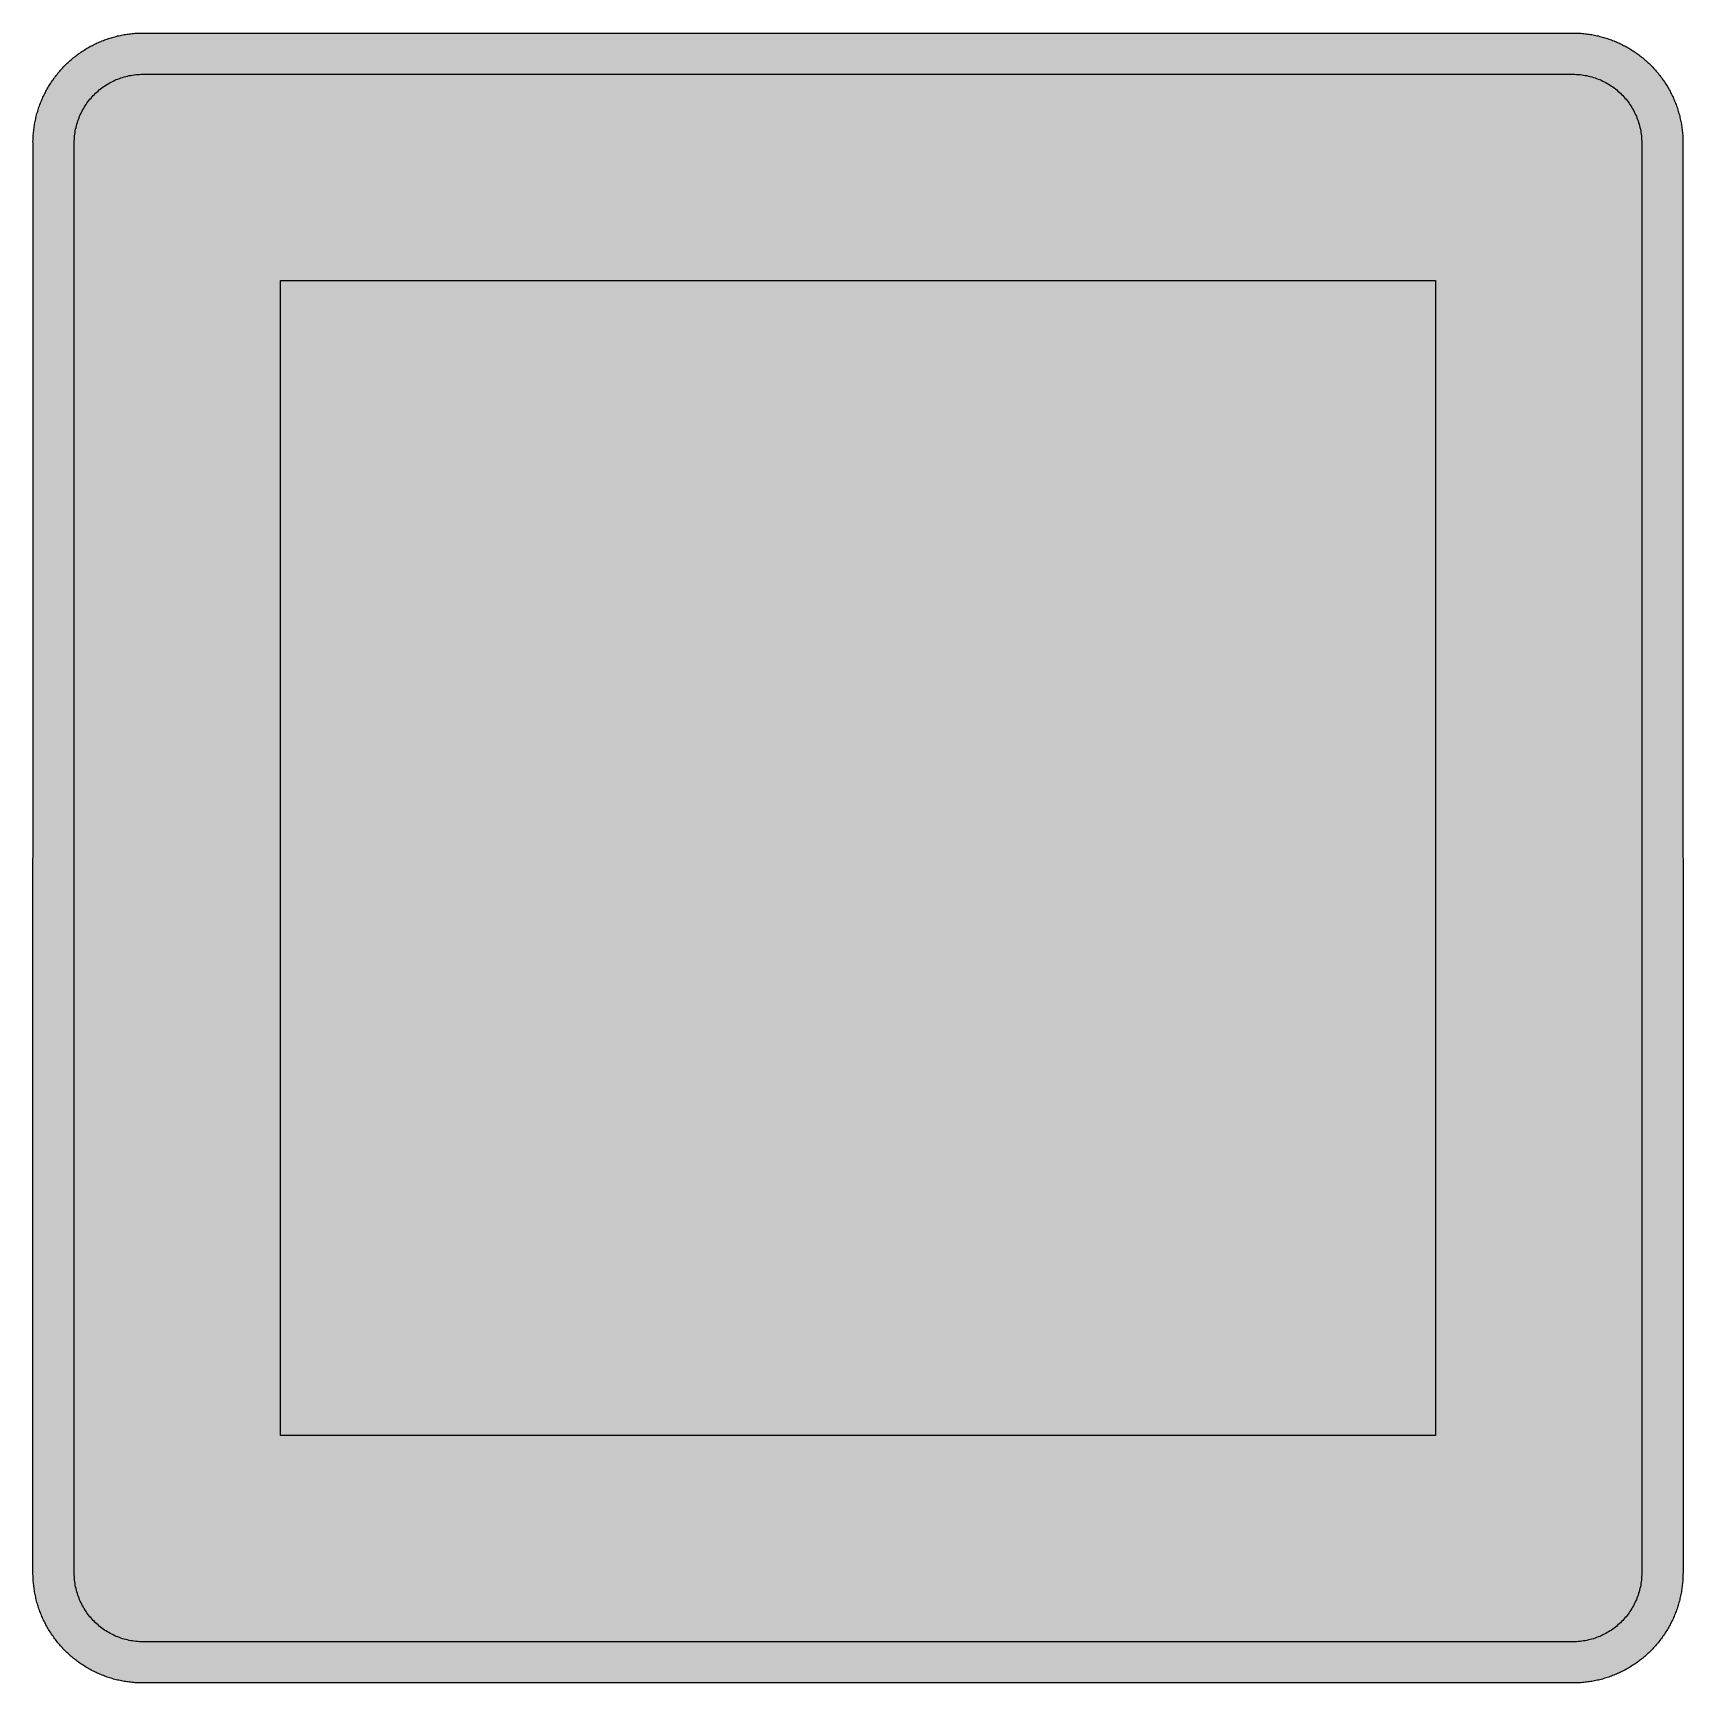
# Model space of a CAD drawing. Header units: millimetres. Extents: x 0 to 212, y 0 to 212.
import ezdxf

# ---------------------------------------------------------------- set-up
doc = ezdxf.new("R2010")
doc.units = ezdxf.units.MM

msp = doc.modelspace()

# ---------------------------------------------------------------- hatches: boundary and pattern name
for color, points in [(254, [(14.1633, 0.0536), (13.9878, 0.0533), (13.8125, 0.0559), (13.6373, 0.061), (13.462, 0.0686), (13.2893, 0.0787), (13.114, 0.0914), (12.9413, 0.1041), (12.7686, 0.1219), (12.5959, 0.1397), (12.4231, 0.16), (12.2504, 0.1829), (12.0777, 0.2057), (11.9075, 0.2337), (11.7373, 0.2616), (11.5672, 0.2921), (11.397, 0.3251), (11.2268, 0.3607), (11.0592, 0.3988), (10.8915, 0.4369), (10.7239, 0.4775), (10.5562, 0.5207), (10.3886, 0.5664), (10.2235, 0.6121), (10.0584, 0.6629), (9.8933, 0.7137), (9.7307, 0.7671), (9.5682, 0.8204), (9.4056, 0.8788), (9.2431, 0.9373), (9.083, 0.9982), (8.923, 1.0617), (8.763, 1.1252), (8.6055, 1.1938), (8.4455, 1.2624), (8.2906, 1.331), (8.1331, 1.4046), (7.9781, 1.4783), (7.8232, 1.5545), (7.6708, 1.6332), (7.5184, 1.7145), (7.366, 1.7958), (7.2161, 1.8796), (7.0663, 1.966), (6.919, 2.0523), (6.7716, 2.1438), (6.6243, 2.2352), (6.4795, 2.3266), (6.3348, 2.4232), (6.19, 2.5197), (6.0477, 2.6187), (5.908, 2.7178), (5.7683, 2.8194), (5.6286, 2.9235), (5.4915, 3.0302), (5.3543, 3.1369), (5.2197, 3.2461), (5.0851, 3.3579), (4.953, 3.4722), (4.8209, 3.5865), (4.6914, 3.7033), (4.5644, 3.8202), (4.4348, 3.9395), (4.3104, 4.0615), (4.1859, 4.1859), (4.0615, 4.3104), (3.9395, 4.4348), (3.8202, 4.5618), (3.7033, 4.6914), (3.5865, 4.8209), (3.4722, 4.953), (3.3579, 5.0851), (3.2487, 5.2197), (3.1369, 5.3543), (3.0302, 5.4915), (2.9235, 5.6286), (2.8194, 5.7683), (2.7178, 5.908), (2.6187, 6.0477), (2.5197, 6.19), (2.4232, 6.3348), (2.3266, 6.477), (2.2352, 6.6243), (2.1438, 6.7691), (2.0523, 6.9164), (1.966, 7.0663), (1.8796, 7.2161), (1.7958, 7.366), (1.7145, 7.5184), (1.6332, 7.6708), (1.5545, 7.8232), (1.4783, 7.9781), (1.4046, 8.1331), (1.331, 8.2906), (1.2598, 8.4455), (1.1913, 8.603), (1.1252, 8.763), (1.0592, 8.923), (0.9982, 9.083), (0.9373, 9.2431), (0.8763, 9.4056), (0.8204, 9.5682), (0.7645, 9.7307), (0.7112, 9.8933), (0.6604, 10.0584), (0.6121, 10.2235), (0.5639, 10.3911), (0.5207, 10.5562), (0.4775, 10.7239), (0.4343, 10.8915), (0.3962, 11.0592), (0.3607, 11.2268), (0.3251, 11.397), (0.2921, 11.5672), (0.2616, 11.7373), (0.2311, 11.9075), (0.2057, 12.0802), (0.1803, 12.2504), (0.1575, 12.4231), (0.1372, 12.5959), (0.1194, 12.7686), (0.1041, 12.9413), (0.0889, 13.1166), (0.0787, 13.2893), (0.0686, 13.4645), (0.061, 13.6373), (0.0559, 13.8125), (0.0508, 13.9878), (0.0508, 14.163), (0.0522, 197.6092), (0.0508, 197.7822), (0.0559, 197.9574), (0.061, 198.1327), (0.0686, 198.308), (0.0787, 198.4807), (0.0889, 198.6559), (0.1041, 198.8287), (0.1194, 199.0014), (0.1372, 199.1741), (0.1575, 199.3468), (0.1803, 199.5195), (0.2057, 199.6923), (0.2311, 199.8624), (0.2616, 200.0326), (0.2921, 200.2028), (0.3251, 200.373), (0.3607, 200.5432), (0.3962, 200.7108), (0.4343, 200.8784), (0.4775, 201.0461), (0.5207, 201.2137), (0.5639, 201.3814), (0.6121, 201.5465), (0.6604, 201.7116), (0.7112, 201.8767), (0.7645, 202.0392), (0.8204, 202.2018), (0.8763, 202.3643), (0.9373, 202.5269), (0.9982, 202.6869), (1.0592, 202.8469), (1.1252, 203.007), (1.1913, 203.1644), (1.2598, 203.3245), (1.331, 203.4794), (1.4046, 203.6369), (1.4783, 203.7918), (1.5545, 203.9468), (1.6332, 204.0992), (1.7145, 204.2516), (1.7958, 204.404), (1.8796, 204.5538), (1.966, 204.7037), (2.0523, 204.851), (2.1438, 204.9983), (2.2352, 205.1456), (2.3266, 205.2904), (2.4232, 205.4352), (2.5197, 205.58), (2.6187, 205.7222), (2.7178, 205.8619), (2.8194, 206.0016), (2.9235, 206.1413), (3.0302, 206.2785), (3.1369, 206.4156), (3.2487, 206.5503), (3.3579, 206.6849), (3.4722, 206.817), (3.5865, 206.949), (3.7033, 207.0786), (3.8202, 207.2056), (3.9395, 207.3351), (4.0615, 207.4596), (4.1859, 207.584), (4.3104, 207.7085), (4.4348, 207.8304), (4.5644, 207.9498), (4.6914, 208.0666), (4.8209, 208.1835), (4.953, 208.2978), (5.0851, 208.4121), (5.2197, 208.5213), (5.3543, 208.6331), (5.4915, 208.7397), (5.6286, 208.8464), (5.7683, 208.9506), (5.908, 209.0522), (6.0477, 209.1512), (6.19, 209.2503), (6.3348, 209.3468), (6.4795, 209.4433), (6.6243, 209.5348), (6.7716, 209.6262), (6.919, 209.7176), (7.0663, 209.804), (7.2161, 209.8904), (7.366, 209.9742), (7.5184, 210.0555), (7.6708, 210.1367), (7.8232, 210.2155), (7.9781, 210.2917), (8.1331, 210.3653), (8.2906, 210.439), (8.4455, 210.5101), (8.6055, 210.5787), (8.763, 210.6447), (8.923, 210.7108), (9.083, 210.7717), (9.2431, 210.8327), (9.4056, 210.8937), (9.5682, 210.9495), (9.7307, 211.0054), (9.8933, 211.0588), (10.0584, 211.1096), (10.2235, 211.1578), (10.3886, 211.2061), (10.5562, 211.2493), (10.7239, 211.2924), (10.8915, 211.3356), (11.0592, 211.3737), (11.2268, 211.4093), (11.397, 211.4448), (11.5672, 211.4779), (11.7373, 211.5083), (11.9075, 211.5388), (12.0777, 211.5642), (12.2504, 211.5896), (12.4231, 211.6125), (12.5959, 211.6328), (12.7686, 211.6506), (12.9413, 211.6658), (13.114, 211.6811), (13.2893, 211.6912), (13.462, 211.7014), (13.6373, 211.709), (13.8125, 211.7141), (13.9878, 211.7192), (14.163, 211.7192), (197.6078, 211.7203), (197.7822, 211.7192), (197.9574, 211.7141), (198.1327, 211.709), (198.3054, 211.7014), (198.4807, 211.6912), (198.6534, 211.6811), (198.8287, 211.6658), (199.0014, 211.6506), (199.1741, 211.6328), (199.3468, 211.6125), (199.5195, 211.5896), (199.6897, 211.5642), (199.8624, 211.5388), (200.0326, 211.5083), (200.2028, 211.4779), (200.373, 211.4448), (200.5432, 211.4093), (200.7108, 211.3737), (200.8784, 211.3356), (201.0461, 211.2924), (201.2137, 211.2493), (201.3788, 211.2061), (201.5465, 211.1578), (201.7116, 211.1096), (201.8767, 211.0588), (202.0392, 211.0054), (202.2018, 210.9495), (202.3643, 210.8937), (202.5269, 210.8327), (202.6869, 210.7717), (202.8469, 210.7108), (203.007, 210.6447), (203.167, 210.5787), (203.3245, 210.5101), (203.4794, 210.439), (203.6369, 210.3653), (203.7918, 210.2917), (203.9468, 210.2155), (204.0992, 210.1367), (204.2516, 210.0555), (204.404, 209.9742), (204.5538, 209.8904), (204.7037, 209.804), (204.8535, 209.7176), (205.0009, 209.6262), (205.1456, 209.5348), (205.293, 209.4433), (205.4352, 209.3468), (205.58, 209.2503), (205.7222, 209.1512), (205.8619, 209.0522), (206.0016, 208.9506), (206.1413, 208.8464), (206.2785, 208.7397), (206.4156, 208.6331), (206.5503, 208.5213), (206.6849, 208.4121), (206.817, 208.2978), (206.949, 208.1835), (207.0786, 208.0666), (207.2081, 207.9498), (207.3351, 207.8304), (207.4596, 207.7085), (207.584, 207.584), (207.7085, 207.4596), (207.8304, 207.3351), (207.9498, 207.2056), (208.0666, 207.0786), (208.1835, 206.949), (208.2978, 206.817), (208.4121, 206.6849), (208.5238, 206.5503), (208.6331, 206.4156), (208.7397, 206.2785), (208.8464, 206.1413), (208.9506, 206.0016), (209.0522, 205.8619), (209.1512, 205.7222), (209.2503, 205.58), (209.3468, 205.4352), (209.4433, 205.2904), (209.5348, 205.1456), (209.6262, 204.9983), (209.7176, 204.851), (209.804, 204.7037), (209.8904, 204.5538), (209.9742, 204.404), (210.0555, 204.2516), (210.1367, 204.0992), (210.2155, 203.9468), (210.2917, 203.7918), (210.3653, 203.6369), (210.439, 203.4794), (210.5076, 203.3245), (210.5762, 203.1644), (210.6447, 203.007), (210.7082, 202.8469), (210.7717, 202.6869), (210.8327, 202.5269), (210.8911, 202.3643), (210.9495, 202.2018), (211.0029, 202.0392), (211.0562, 201.8767), (211.107, 201.7116), (211.1578, 201.5465), (211.2035, 201.3814), (211.2493, 201.2137), (211.2924, 201.0461), (211.3331, 200.8784), (211.3712, 200.7108), (211.4093, 200.5432), (211.4448, 200.373), (211.4779, 200.2028), (211.5083, 200.0326), (211.5363, 199.8624), (211.5642, 199.6923), (211.5871, 199.5195), (211.6099, 199.3468), (211.6303, 199.1741), (211.648, 199.0014), (211.6658, 198.8287), (211.6785, 198.6559), (211.6912, 198.4807), (211.7014, 198.308), (211.709, 198.1327), (211.7141, 197.9574), (211.7166, 197.7822), (211.7166, 197.6069), (211.7189, 14.1647), (211.7166, 13.9878), (211.7141, 13.8125), (211.709, 13.6373), (211.7014, 13.4645), (211.6912, 13.2893), (211.6785, 13.1166), (211.6658, 12.9413), (211.648, 12.7686), (211.6303, 12.5959), (211.6099, 12.4231), (211.5871, 12.2504), (211.5642, 12.0802), (211.5363, 11.9075), (211.5083, 11.7373), (211.4779, 11.5672), (211.4448, 11.397), (211.4093, 11.2268), (211.3712, 11.0592), (211.3331, 10.8915), (211.2924, 10.7239), (211.2493, 10.5562), (211.2035, 10.3911), (211.1578, 10.2235), (211.107, 10.0584), (211.0562, 9.8933), (211.0029, 9.7307), (210.9495, 9.5682), (210.8911, 9.4056), (210.8327, 9.2431), (210.7717, 9.083), (210.7082, 8.923), (210.6447, 8.763), (210.5762, 8.603), (210.5076, 8.4455), (210.439, 8.2906), (210.3653, 8.1331), (210.2917, 7.9781), (210.2155, 7.8232), (210.1367, 7.6708), (210.0555, 7.5184), (209.9742, 7.366), (209.8904, 7.2161), (209.804, 7.0663), (209.7176, 6.9164), (209.6262, 6.7691), (209.5348, 6.6243), (209.4433, 6.477), (209.3468, 6.3348), (209.2503, 6.19), (209.1512, 6.0477), (209.0522, 5.908), (208.9506, 5.7683), (208.8464, 5.6286), (208.7397, 5.4915), (208.6331, 5.3543), (208.5238, 5.2197), (208.4121, 5.0851), (208.2978, 4.953), (208.1835, 4.8209), (208.0666, 4.6914), (207.9498, 4.5618), (207.8304, 4.4348), (207.7085, 4.3104), (207.584, 4.1859), (207.4596, 4.0615), (207.3351, 3.9395), (207.2081, 3.8202), (207.0786, 3.7033), (206.949, 3.5865), (206.817, 3.4722), (206.6849, 3.3579), (206.5503, 3.2461), (206.4156, 3.1369), (206.2785, 3.0302), (206.1413, 2.9235), (206.0016, 2.8194), (205.8619, 2.7178), (205.7222, 2.6187), (205.58, 2.5197), (205.4352, 2.4232), (205.293, 2.3266), (205.1456, 2.2352), (205.0009, 2.1438), (204.8535, 2.0523), (204.7037, 1.966), (204.5538, 1.8796), (204.404, 1.7958), (204.2516, 1.7145), (204.0992, 1.6332), (203.9468, 1.5545), (203.7918, 1.4783), (203.6369, 1.4046), (203.4794, 1.331), (203.3245, 1.2624), (203.167, 1.1938), (203.007, 1.1252), (202.8469, 1.0617), (202.6869, 0.9982), (202.5269, 0.9373), (202.3643, 0.8788), (202.2018, 0.8204), (202.0392, 0.7671), (201.8767, 0.7137), (201.7116, 0.6629), (201.5465, 0.6121), (201.3788, 0.5664), (201.2137, 0.5207), (201.0461, 0.4775), (200.8784, 0.4369), (200.7108, 0.3988), (200.5432, 0.3607), (200.373, 0.3251), (200.2028, 0.2921), (200.0326, 0.2616), (199.8624, 0.2337), (199.6897, 0.2057), (199.5195, 0.1829), (199.3468, 0.16), (199.1741, 0.1397), (199.0014, 0.1219), (198.8287, 0.1041), (198.6534, 0.0914), (198.4807, 0.0787), (198.3054, 0.0686), (198.1327, 0.061), (197.9574, 0.0559), (197.7822, 0.0533), (197.6069, 0.0533)]), (144, [(14.1633, 5.3453), (13.9344, 5.3467), (13.7084, 5.3543), (13.4849, 5.3696), (13.2613, 5.3899), (13.0378, 5.4153), (12.8194, 5.4458), (12.6009, 5.4813), (12.385, 5.522), (12.1717, 5.5702), (11.9583, 5.621), (11.7475, 5.6794), (11.5392, 5.7404), (11.3335, 5.8064), (11.1303, 5.8801), (10.9296, 5.9563), (10.729, 6.0376), (10.5334, 6.1239), (10.3378, 6.2128), (10.1473, 6.3094), (9.9593, 6.4084), (9.7714, 6.5126), (9.5885, 6.6218), (9.4082, 6.7335), (9.2304, 6.8504), (9.0576, 6.9698), (8.8849, 7.0968), (8.7173, 7.2238), (8.5522, 7.3584), (8.3896, 7.4955), (8.2321, 7.6352), (8.0772, 7.78), (7.9273, 7.9273), (7.7775, 8.0772), (7.6352, 8.2321), (7.493, 8.3922), (7.3558, 8.5522), (7.2238, 8.7173), (7.0942, 8.8875), (6.9698, 9.0576), (6.8504, 9.2329), (6.7335, 9.4107), (6.6192, 9.591), (6.5126, 9.7739), (6.4084, 9.9593), (6.3068, 10.1473), (6.2128, 10.3403), (6.1214, 10.5334), (6.035, 10.7315), (5.9538, 10.9296), (5.8776, 11.1303), (5.8064, 11.3335), (5.7404, 11.5418), (5.6769, 11.75), (5.621, 11.9583), (5.5677, 12.1717), (5.522, 12.385), (5.4813, 12.6009), (5.4432, 12.8194), (5.4127, 13.0404), (5.3873, 13.2613), (5.3696, 13.4849), (5.3543, 13.7084), (5.3467, 13.937), (5.3416, 14.163), (5.3439, 197.6092), (5.3467, 197.8355), (5.3543, 198.0616), (5.3696, 198.2851), (5.3873, 198.5086), (5.4127, 198.7321), (5.4432, 198.9506), (5.4813, 199.169), (5.522, 199.3849), (5.5677, 199.5983), (5.621, 199.8116), (5.6769, 200.0225), (5.7404, 200.2307), (5.8064, 200.4365), (5.8776, 200.6397), (5.9538, 200.8403), (6.035, 201.041), (6.1214, 201.2366), (6.2128, 201.4322), (6.3068, 201.6227), (6.4084, 201.8106), (6.5126, 201.9986), (6.6192, 202.1815), (6.7335, 202.3618), (6.8504, 202.5396), (6.9698, 202.7123), (7.0942, 202.885), (7.2238, 203.0527), (7.3558, 203.2178), (7.493, 203.3803), (7.6352, 203.5378), (7.7775, 203.6928), (7.9273, 203.8426), (8.0772, 203.9925), (8.2321, 204.1347), (8.3896, 204.277), (8.5522, 204.4141), (8.7173, 204.5462), (8.8849, 204.6757), (9.0576, 204.8002), (9.2304, 204.9196), (9.4082, 205.0364), (9.5885, 205.1507), (9.7714, 205.2574), (9.9593, 205.3615), (10.1473, 205.4631), (10.3378, 205.5571), (10.5334, 205.6486), (10.729, 205.7349), (10.9296, 205.8162), (11.1303, 205.8924), (11.3335, 205.9635), (11.5392, 206.0296), (11.7475, 206.0931), (11.9583, 206.1489), (12.1717, 206.2023), (12.385, 206.248), (12.6009, 206.2886), (12.8194, 206.3267), (13.0378, 206.3572), (13.2613, 206.3826), (13.4849, 206.4004), (13.7084, 206.4156), (13.9344, 206.4233), (14.163, 206.4283), (197.6078, 206.4286), (197.833, 206.4233), (198.0616, 206.4156), (198.2851, 206.4004), (198.5086, 206.3826), (198.7296, 206.3572), (198.9506, 206.3267), (199.169, 206.2886), (199.3849, 206.248), (199.5983, 206.2023), (199.8116, 206.1489), (200.0199, 206.0931), (200.2282, 206.0296), (200.4365, 205.9635), (200.6397, 205.8924), (200.8403, 205.8162), (201.0385, 205.7349), (201.2366, 205.6486), (201.4296, 205.5571), (201.6227, 205.4631), (201.8106, 205.3615), (201.996, 205.2574), (202.1789, 205.1507), (202.3593, 205.0364), (202.5371, 204.9196), (202.7123, 204.8002), (202.8825, 204.6757), (203.0527, 204.5462), (203.2178, 204.4141), (203.3778, 204.277), (203.5378, 204.1347), (203.6928, 203.9925), (203.8426, 203.8426), (203.9899, 203.6928), (204.1347, 203.5378), (204.2744, 203.3803), (204.4116, 203.2178), (204.5462, 203.0527), (204.6732, 202.885), (204.8002, 202.7123), (204.9196, 202.5396), (205.0364, 202.3618), (205.1482, 202.1815), (205.2574, 201.9986), (205.3615, 201.8106), (205.4606, 201.6227), (205.5571, 201.4322), (205.646, 201.2366), (205.7324, 201.041), (205.8137, 200.8403), (205.8899, 200.6397), (205.9635, 200.4365), (206.0296, 200.2307), (206.0905, 200.0225), (206.1489, 199.8116), (206.1997, 199.5983), (206.248, 199.3849), (206.2886, 199.169), (206.3242, 198.9506), (206.3547, 198.7321), (206.3801, 198.5086), (206.4004, 198.2851), (206.4156, 198.0616), (206.4233, 197.8355), (206.4258, 197.6069), (206.4272, 14.1647), (206.4233, 13.937), (206.4156, 13.7084), (206.4004, 13.4849), (206.3801, 13.2613), (206.3547, 13.0404), (206.3242, 12.8194), (206.2886, 12.6009), (206.248, 12.385), (206.1997, 12.1717), (206.1489, 11.9583), (206.0905, 11.75), (206.0296, 11.5418), (205.9635, 11.3335), (205.8899, 11.1303), (205.8137, 10.9296), (205.7324, 10.7315), (205.646, 10.5334), (205.5571, 10.3403), (205.4606, 10.1473), (205.3615, 9.9593), (205.2574, 9.7739), (205.1482, 9.591), (205.0364, 9.4107), (204.9196, 9.2329), (204.8002, 9.0576), (204.6732, 8.8875), (204.5462, 8.7173), (204.4116, 8.5522), (204.2744, 8.3922), (204.1347, 8.2321), (203.9899, 8.0772), (203.8426, 7.9273), (203.6928, 7.78), (203.5378, 7.6352), (203.3778, 7.4955), (203.2178, 7.3584), (203.0527, 7.2238), (202.8825, 7.0968), (202.7123, 6.9698), (202.5371, 6.8504), (202.3593, 6.7335), (202.1789, 6.6218), (201.996, 6.5126), (201.8106, 6.4084), (201.6227, 6.3094), (201.4296, 6.2128), (201.2366, 6.1239), (201.0385, 6.0376), (200.8403, 5.9563), (200.6397, 5.8801), (200.4365, 5.8064), (200.2282, 5.7404), (200.0199, 5.6794), (199.8116, 5.621), (199.5983, 5.5702), (199.3849, 5.522), (199.169, 5.4813), (198.9506, 5.4458), (198.7296, 5.4153), (198.5086, 5.3899), (198.2851, 5.3696), (198.0616, 5.3543), (197.833, 5.3467), (197.6069, 5.3442)]), (254, [(31.8022, 179.9703), (179.9689, 179.9703), (179.9689, 31.8036), (31.8022, 31.8036)])]:
    msp.add_hatch(color=color).paths.add_polyline_path(points)
h = msp.add_hatch(color=59)
edge = h.paths.add_edge_path()
edge.add_line((80.4855, 80.4869), (80.4824, 80.7034))
edge.add_line((80.4824, 80.7034), (80.4723, 80.9219))
edge.add_line((80.4723, 80.9219), (80.4596, 81.1378))
edge.add_line((80.4596, 81.1378), (80.4418, 81.3511))
edge.add_line((80.4418, 81.3511), (80.4164, 81.5645))
edge.add_line((80.4164, 81.5645), (80.3859, 81.7753))
edge.add_line((80.3859, 81.7753), (80.3529, 81.9836))
edge.add_line((80.3529, 81.9836), (80.3123, 82.1919))
edge.add_line((80.3123, 82.1919), (80.2665, 82.3976))
edge.add_line((80.2665, 82.3976), (80.2183, 82.6008))
edge.add_line((80.2183, 82.6008), (80.1624, 82.804))
edge.add_line((80.1624, 82.804), (80.104, 83.0021))
edge.add_line((80.104, 83.0021), (80.0405, 83.2002))
edge.add_line((80.0405, 83.2002), (79.9719, 83.3958))
edge.add_line((79.9719, 83.3958), (79.8982, 83.5889))
edge.add_line((79.8982, 83.5889), (79.8195, 83.7819))
edge.add_line((79.8195, 83.7819), (79.7357, 83.9699))
edge.add_line((79.7357, 83.9699), (79.6493, 84.1553))
edge.add_line((79.6493, 84.1553), (79.5579, 84.3407))
edge.add_line((79.5579, 84.3407), (79.4614, 84.521))
edge.add_line((79.4614, 84.521), (79.3623, 84.6988))
edge.add_line((79.3623, 84.6988), (79.2582, 84.8766))
edge.add_line((79.2582, 84.8766), (79.1515, 85.0494))
edge.add_line((79.1515, 85.0494), (79.0397, 85.2195))
edge.add_line((79.0397, 85.2195), (78.9229, 85.3872))
edge.add_line((78.9229, 85.3872), (78.8035, 85.5523))
edge.add_line((78.8035, 85.5523), (78.679, 85.7123))
edge.add_line((78.679, 85.7123), (78.552, 85.8698))
edge.add_line((78.552, 85.8698), (78.42, 86.0273))
edge.add_line((78.42, 86.0273), (78.2853, 86.1771))
edge.add_line((78.2853, 86.1771), (78.1456, 86.327))
edge.add_line((78.1456, 86.327), (78.0059, 86.4718))
edge.add_line((78.0059, 86.4718), (77.8586, 86.614))
edge.add_line((77.8586, 86.614), (77.7113, 86.7537))
edge.add_line((77.7113, 86.7537), (77.5589, 86.8883))
edge.add_line((77.5589, 86.8883), (77.404, 87.0179))
edge.add_line((77.404, 87.0179), (77.2465, 87.1474))
edge.add_line((77.2465, 87.1474), (77.0839, 87.2693))
edge.add_line((77.0839, 87.2693), (76.9188, 87.3912))
edge.add_line((76.9188, 87.3912), (76.7512, 87.5055))
edge.add_line((76.7512, 87.5055), (76.581, 87.6173))
edge.add_line((76.581, 87.6173), (76.4083, 87.7265))
edge.add_line((76.4083, 87.7265), (76.233, 87.8307))
edge.add_line((76.233, 87.8307), (76.0527, 87.9297))
edge.add_line((76.0527, 87.9297), (75.8723, 88.0262))
edge.add_line((75.8723, 88.0262), (75.6895, 88.1177))
edge.add_line((75.6895, 88.1177), (75.5015, 88.204))
edge.add_line((75.5015, 88.204), (75.3135, 88.2879))
edge.add_line((75.3135, 88.2879), (75.123, 88.3641))
edge.add_line((75.123, 88.3641), (74.93, 88.4377))
edge.add_line((74.93, 88.4377), (74.7344, 88.5063))
edge.add_line((74.7344, 88.5063), (74.5363, 88.5723))
edge.add_line((74.5363, 88.5723), (74.3356, 88.6308))
edge.add_line((74.3356, 88.6308), (74.135, 88.6866))
edge.add_line((74.135, 88.6866), (73.9292, 88.7349))
edge.add_line((73.9292, 88.7349), (73.7235, 88.7806))
edge.add_line((73.7235, 88.7806), (73.5178, 88.8213))
edge.add_line((73.5178, 88.8213), (73.3069, 88.8543))
edge.add_line((73.3069, 88.8543), (73.0961, 88.8848))
edge.add_line((73.0961, 88.8848), (72.8828, 88.9076))
edge.add_line((72.8828, 88.9076), (72.6694, 88.9279))
edge.add_line((72.6694, 88.9279), (72.4535, 88.9406))
edge.add_line((72.4535, 88.9406), (72.2351, 88.9508))
edge.add_line((72.2351, 88.9508), (72.0166, 88.9533))
edge.add_line((72.0166, 88.9533), (71.7982, 88.9508))
edge.add_line((71.7982, 88.9508), (71.5823, 88.9406))
edge.add_line((71.5823, 88.9406), (71.3664, 88.9279))
edge.add_line((71.3664, 88.9279), (71.153, 88.9076))
edge.add_line((71.153, 88.9076), (70.9397, 88.8848))
edge.add_line((70.9397, 88.8848), (70.7288, 88.8543))
edge.add_line((70.7288, 88.8543), (70.518, 88.8213))
edge.add_line((70.518, 88.8213), (70.3123, 88.7806))
edge.add_line((70.3123, 88.7806), (70.1065, 88.7349))
edge.add_line((70.1065, 88.7349), (69.9008, 88.6866))
edge.add_line((69.9008, 88.6866), (69.7001, 88.6308))
edge.add_line((69.7001, 88.6308), (69.4995, 88.5723))
edge.add_line((69.4995, 88.5723), (69.3014, 88.5063))
edge.add_line((69.3014, 88.5063), (69.1058, 88.4377))
edge.add_line((69.1058, 88.4377), (68.9127, 88.3641))
edge.add_line((68.9127, 88.3641), (68.7222, 88.2879))
edge.add_line((68.7222, 88.2879), (68.5343, 88.204))
edge.add_line((68.5343, 88.204), (68.3463, 88.1177))
edge.add_line((68.3463, 88.1177), (68.1634, 88.0262))
edge.add_line((68.1634, 88.0262), (67.9831, 87.9297))
edge.add_line((67.9831, 87.9297), (67.8028, 87.8307))
edge.add_line((67.8028, 87.8307), (67.6275, 87.7265))
edge.add_line((67.6275, 87.7265), (67.4548, 87.6173))
edge.add_line((67.4548, 87.6173), (67.2846, 87.5055))
edge.add_line((67.2846, 87.5055), (67.117, 87.3912))
edge.add_line((67.117, 87.3912), (66.9519, 87.2693))
edge.add_line((66.9519, 87.2693), (66.7918, 87.1474))
edge.add_line((66.7918, 87.1474), (66.6318, 87.0179))
edge.add_line((66.6318, 87.0179), (66.4769, 86.8883))
edge.add_line((66.4769, 86.8883), (66.3245, 86.7537))
edge.add_line((66.3245, 86.7537), (66.1772, 86.614))
edge.add_line((66.1772, 86.614), (66.0298, 86.4718))
edge.add_line((66.0298, 86.4718), (65.8901, 86.327))
edge.add_line((65.8901, 86.327), (65.7504, 86.1771))
edge.add_line((65.7504, 86.1771), (65.6158, 86.0273))
edge.add_line((65.6158, 86.0273), (65.4837, 85.8698))
edge.add_line((65.4837, 85.8698), (65.3567, 85.7123))
edge.add_line((65.3567, 85.7123), (65.2323, 85.5523))
edge.add_line((65.2323, 85.5523), (65.1129, 85.3872))
edge.add_line((65.1129, 85.3872), (64.9961, 85.2195))
edge.add_line((64.9961, 85.2195), (64.8843, 85.0494))
edge.add_line((64.8843, 85.0494), (64.7776, 84.8766))
edge.add_line((64.7776, 84.8766), (64.6735, 84.6988))
edge.add_line((64.6735, 84.6988), (64.5719, 84.521))
edge.add_line((64.5719, 84.521), (64.4779, 84.3407))
edge.add_line((64.4779, 84.3407), (64.3865, 84.1553))
edge.add_line((64.3865, 84.1553), (64.3001, 83.9699))
edge.add_line((64.3001, 83.9699), (64.2163, 83.7819))
edge.add_line((64.2163, 83.7819), (64.1375, 83.5889))
edge.add_line((64.1375, 83.5889), (64.0639, 83.3958))
edge.add_line((64.0639, 83.3958), (63.9953, 83.2002))
edge.add_line((63.9953, 83.2002), (63.9318, 83.0021))
edge.add_line((63.9318, 83.0021), (63.8734, 82.804))
edge.add_line((63.8734, 82.804), (63.8175, 82.6008))
edge.add_line((63.8175, 82.6008), (63.7667, 82.3976))
edge.add_line((63.7667, 82.3976), (63.7235, 82.1919))
edge.add_line((63.7235, 82.1919), (63.6829, 81.9836))
edge.add_line((63.6829, 81.9836), (63.6473, 81.7753))
edge.add_line((63.6473, 81.7753), (63.6194, 81.5645))
edge.add_line((63.6194, 81.5645), (63.594, 81.3511))
edge.add_line((63.594, 81.3511), (63.5762, 81.1378))
edge.add_line((63.5762, 81.1378), (63.561, 80.9219))
edge.add_line((63.561, 80.9219), (63.5533, 80.7034))
edge.add_line((63.5533, 80.7034), (63.5508, 80.485))
edge.add_line((63.5508, 80.485), (63.5533, 80.2665))
edge.add_line((63.5533, 80.2665), (63.561, 80.0506))
edge.add_line((63.561, 80.0506), (63.5762, 79.8347))
edge.add_line((63.5762, 79.8347), (63.594, 79.6188))
edge.add_line((63.594, 79.6188), (63.6194, 79.408))
edge.add_line((63.6194, 79.408), (63.6473, 79.1972))
edge.add_line((63.6473, 79.1972), (63.6829, 78.9864))
edge.add_line((63.6829, 78.9864), (63.7235, 78.7781))
edge.add_line((63.7235, 78.7781), (63.7667, 78.5724))
edge.add_line((63.7667, 78.5724), (63.8175, 78.3692))
edge.add_line((63.8175, 78.3692), (63.8734, 78.1685))
edge.add_line((63.8734, 78.1685), (63.9318, 77.9678))
edge.add_line((63.9318, 77.9678), (63.9953, 77.7697))
edge.add_line((63.9953, 77.7697), (64.0639, 77.5741))
edge.add_line((64.0639, 77.5741), (64.1375, 77.3811))
edge.add_line((64.1375, 77.3811), (64.2163, 77.1906))
edge.add_line((64.2163, 77.1906), (64.3001, 77.0001))
edge.add_line((64.3001, 77.0001), (64.3865, 76.8147))
edge.add_line((64.3865, 76.8147), (64.4779, 76.6318))
edge.add_line((64.4779, 76.6318), (64.5719, 76.4489))
edge.add_line((64.5719, 76.4489), (64.6735, 76.2711))
edge.add_line((64.6735, 76.2711), (64.7776, 76.0959))
edge.add_line((64.7776, 76.0959), (64.8843, 75.9206))
edge.add_line((64.8843, 75.9206), (64.9961, 75.7504))
edge.add_line((64.9961, 75.7504), (65.1129, 75.5828))
edge.add_line((65.1129, 75.5828), (65.2323, 75.4202))
edge.add_line((65.2323, 75.4202), (65.3567, 75.2577))
edge.add_line((65.3567, 75.2577), (65.4837, 75.1002))
edge.add_line((65.4837, 75.1002), (65.6158, 74.9452))
edge.add_line((65.6158, 74.9452), (65.7504, 74.7928))
edge.add_line((65.7504, 74.7928), (65.8901, 74.643))
edge.add_line((65.8901, 74.643), (66.0298, 74.4982))
edge.add_line((66.0298, 74.4982), (66.1772, 74.356))
edge.add_line((66.1772, 74.356), (66.3245, 74.2188))
edge.add_line((66.3245, 74.2188), (66.4769, 74.0842))
edge.add_line((66.4769, 74.0842), (66.6318, 73.9521))
edge.add_line((66.6318, 73.9521), (66.7918, 73.8251))
edge.add_line((66.7918, 73.8251), (66.9519, 73.7006))
edge.add_line((66.9519, 73.7006), (67.117, 73.5813))
edge.add_line((67.117, 73.5813), (67.2846, 73.4644))
edge.add_line((67.2846, 73.4644), (67.4548, 73.3527))
edge.add_line((67.4548, 73.3527), (67.6275, 73.2434))
edge.add_line((67.6275, 73.2434), (67.8028, 73.1393))
edge.add_line((67.8028, 73.1393), (67.9831, 73.0402))
edge.add_line((67.9831, 73.0402), (68.1634, 72.9463))
edge.add_line((68.1634, 72.9463), (68.3463, 72.8548))
edge.add_line((68.3463, 72.8548), (68.5343, 72.7659))
edge.add_line((68.5343, 72.7659), (68.7222, 72.6846))
edge.add_line((68.7222, 72.6846), (68.9127, 72.6059))
edge.add_line((68.9127, 72.6059), (69.1058, 72.5322))
edge.add_line((69.1058, 72.5322), (69.3014, 72.4637))
edge.add_line((69.3014, 72.4637), (69.4995, 72.4002))
edge.add_line((69.4995, 72.4002), (69.7001, 72.3392))
edge.add_line((69.7001, 72.3392), (69.9008, 72.2859))
edge.add_line((69.9008, 72.2859), (70.1065, 72.2351))
edge.add_line((70.1065, 72.2351), (70.3123, 72.1919))
edge.add_line((70.3123, 72.1919), (70.518, 72.1512))
edge.add_line((70.518, 72.1512), (70.7288, 72.1157))
edge.add_line((70.7288, 72.1157), (70.9397, 72.0877))
edge.add_line((70.9397, 72.0877), (71.153, 72.0623))
edge.add_line((71.153, 72.0623), (71.3664, 72.0446))
edge.add_line((71.3664, 72.0446), (71.5823, 72.0293))
edge.add_line((71.5823, 72.0293), (71.7982, 72.0217))
edge.add_line((71.7982, 72.0217), (72.0166, 72.0192))
edge.add_line((72.0166, 72.0192), (72.2351, 72.0217))
edge.add_line((72.2351, 72.0217), (72.4535, 72.0293))
edge.add_line((72.4535, 72.0293), (72.6694, 72.0446))
edge.add_line((72.6694, 72.0446), (72.8828, 72.0623))
edge.add_line((72.8828, 72.0623), (73.0961, 72.0877))
edge.add_line((73.0961, 72.0877), (73.3069, 72.1157))
edge.add_line((73.3069, 72.1157), (73.5178, 72.1512))
edge.add_line((73.5178, 72.1512), (73.7235, 72.1919))
edge.add_line((73.7235, 72.1919), (73.9292, 72.2351))
edge.add_line((73.9292, 72.2351), (74.135, 72.2859))
edge.add_line((74.135, 72.2859), (74.3356, 72.3392))
edge.add_line((74.3356, 72.3392), (74.5363, 72.4002))
edge.add_line((74.5363, 72.4002), (74.7344, 72.4637))
edge.add_line((74.7344, 72.4637), (74.93, 72.5322))
edge.add_line((74.93, 72.5322), (75.123, 72.6059))
edge.add_line((75.123, 72.6059), (75.3135, 72.6846))
edge.add_line((75.3135, 72.6846), (75.5015, 72.7659))
edge.add_line((75.5015, 72.7659), (75.6895, 72.8548))
edge.add_line((75.6895, 72.8548), (75.8723, 72.9463))
edge.add_line((75.8723, 72.9463), (76.0527, 73.0402))
edge.add_line((76.0527, 73.0402), (76.233, 73.1393))
edge.add_line((76.233, 73.1393), (76.4083, 73.2434))
edge.add_line((76.4083, 73.2434), (76.581, 73.3527))
edge.add_line((76.581, 73.3527), (76.7512, 73.4644))
edge.add_line((76.7512, 73.4644), (76.9188, 73.5813))
edge.add_line((76.9188, 73.5813), (77.0839, 73.7006))
edge.add_line((77.0839, 73.7006), (77.2465, 73.8251))
edge.add_line((77.2465, 73.8251), (77.404, 73.9521))
edge.add_line((77.404, 73.9521), (77.5589, 74.0842))
edge.add_line((77.5589, 74.0842), (77.7113, 74.2188))
edge.add_line((77.7113, 74.2188), (77.8586, 74.356))
edge.add_line((77.8586, 74.356), (78.0059, 74.4982))
edge.add_line((78.0059, 74.4982), (78.1456, 74.643))
edge.add_line((78.1456, 74.643), (78.2853, 74.7928))
edge.add_line((78.2853, 74.7928), (78.42, 74.9452))
edge.add_line((78.42, 74.9452), (78.552, 75.1002))
edge.add_line((78.552, 75.1002), (78.679, 75.2577))
edge.add_line((78.679, 75.2577), (78.8035, 75.4202))
edge.add_line((78.8035, 75.4202), (78.9229, 75.5828))
edge.add_line((78.9229, 75.5828), (79.0397, 75.7504))
edge.add_line((79.0397, 75.7504), (79.1515, 75.9206))
edge.add_line((79.1515, 75.9206), (79.2582, 76.0959))
edge.add_line((79.2582, 76.0959), (79.3623, 76.2711))
edge.add_line((79.3623, 76.2711), (79.4614, 76.4489))
edge.add_line((79.4614, 76.4489), (79.5579, 76.6318))
edge.add_line((79.5579, 76.6318), (79.6493, 76.8147))
edge.add_line((79.6493, 76.8147), (79.7357, 77.0001))
edge.add_line((79.7357, 77.0001), (79.8195, 77.1906))
edge.add_line((79.8195, 77.1906), (79.8982, 77.3811))
edge.add_line((79.8982, 77.3811), (79.9719, 77.5741))
edge.add_line((79.9719, 77.5741), (80.0405, 77.7697))
edge.add_line((80.0405, 77.7697), (80.104, 77.9678))
edge.add_line((80.104, 77.9678), (80.1624, 78.1685))
edge.add_line((80.1624, 78.1685), (80.2183, 78.3692))
edge.add_line((80.2183, 78.3692), (80.2665, 78.5724))
edge.add_line((80.2665, 78.5724), (80.3123, 78.7781))
edge.add_line((80.3123, 78.7781), (80.3529, 78.9864))
edge.add_line((80.3529, 78.9864), (80.3859, 79.1972))
edge.add_line((80.3859, 79.1972), (80.4164, 79.408))
edge.add_line((80.4164, 79.408), (80.4418, 79.6188))
edge.add_line((80.4418, 79.6188), (80.4596, 79.8347))
edge.add_line((80.4596, 79.8347), (80.4723, 80.0506))
edge.add_line((80.4723, 80.0506), (80.4824, 80.2665))
edge.add_line((80.4824, 80.2665), (80.485, 80.485))
edge = h.paths.add_edge_path(flags=16)
edge.add_line((141.8689, 80.4869), (141.8641, 80.7034))
edge.add_line((141.8641, 80.7034), (141.8565, 80.9219))
edge.add_line((141.8565, 80.9219), (141.8438, 81.1378))
edge.add_line((141.8438, 81.1378), (141.8234, 81.3511))
edge.add_line((141.8234, 81.3511), (141.8006, 81.5645))
edge.add_line((141.8006, 81.5645), (141.7701, 81.7753))
edge.add_line((141.7701, 81.7753), (141.7345, 81.9836))
edge.add_line((141.7345, 81.9836), (141.6964, 82.1919))
edge.add_line((141.6964, 82.1919), (141.6507, 82.3976))
edge.add_line((141.6507, 82.3976), (141.5999, 82.6008))
edge.add_line((141.5999, 82.6008), (141.5466, 82.804))
edge.add_line((141.5466, 82.804), (141.4882, 83.0021))
edge.add_line((141.4882, 83.0021), (141.4221, 83.2002))
edge.add_line((141.4221, 83.2002), (141.3535, 83.3958))
edge.add_line((141.3535, 83.3958), (141.2799, 83.5889))
edge.add_line((141.2799, 83.5889), (141.2037, 83.7819))
edge.add_line((141.2037, 83.7819), (141.1199, 83.9699))
edge.add_line((141.1199, 83.9699), (141.0335, 84.1553))
edge.add_line((141.0335, 84.1553), (140.9421, 84.3407))
edge.add_line((140.9421, 84.3407), (140.8455, 84.521))
edge.add_line((140.8455, 84.521), (140.7465, 84.6988))
edge.add_line((140.7465, 84.6988), (140.6423, 84.8766))
edge.add_line((140.6423, 84.8766), (140.5331, 85.0494))
edge.add_line((140.5331, 85.0494), (140.4214, 85.2195))
edge.add_line((140.4214, 85.2195), (140.3071, 85.3872))
edge.add_line((140.3071, 85.3872), (140.1851, 85.5523))
edge.add_line((140.1851, 85.5523), (140.0632, 85.7123))
edge.add_line((140.0632, 85.7123), (139.9337, 85.8698))
edge.add_line((139.9337, 85.8698), (139.8041, 86.0273))
edge.add_line((139.8041, 86.0273), (139.6695, 86.1771))
edge.add_line((139.6695, 86.1771), (139.5298, 86.327))
edge.add_line((139.5298, 86.327), (139.3876, 86.4718))
edge.add_line((139.3876, 86.4718), (139.2428, 86.614))
edge.add_line((139.2428, 86.614), (139.0929, 86.7537))
edge.add_line((139.0929, 86.7537), (138.9431, 86.8883))
edge.add_line((138.9431, 86.8883), (138.7881, 87.0179))
edge.add_line((138.7881, 87.0179), (138.6281, 87.1474))
edge.add_line((138.6281, 87.1474), (138.4681, 87.2693))
edge.add_line((138.4681, 87.2693), (138.303, 87.3912))
edge.add_line((138.303, 87.3912), (138.1354, 87.5055))
edge.add_line((138.1354, 87.5055), (137.9652, 87.6173))
edge.add_line((137.9652, 87.6173), (137.7925, 87.7265))
edge.add_line((137.7925, 87.7265), (137.6147, 87.8307))
edge.add_line((137.6147, 87.8307), (137.4369, 87.9297))
edge.add_line((137.4369, 87.9297), (137.2565, 88.0262))
edge.add_line((137.2565, 88.0262), (137.0711, 88.1177))
edge.add_line((137.0711, 88.1177), (136.8857, 88.204))
edge.add_line((136.8857, 88.204), (136.6977, 88.2879))
edge.add_line((136.6977, 88.2879), (136.5047, 88.3641))
edge.add_line((136.5047, 88.3641), (136.3116, 88.4377))
edge.add_line((136.3116, 88.4377), (136.1161, 88.5063))
edge.add_line((136.1161, 88.5063), (135.9179, 88.5723))
edge.add_line((135.9179, 88.5723), (135.7198, 88.6308))
edge.add_line((135.7198, 88.6308), (135.5166, 88.6866))
edge.add_line((135.5166, 88.6866), (135.3134, 88.7349))
edge.add_line((135.3134, 88.7349), (135.1077, 88.7806))
edge.add_line((135.1077, 88.7806), (134.8994, 88.8213))
edge.add_line((134.8994, 88.8213), (134.6911, 88.8543))
edge.add_line((134.6911, 88.8543), (134.4803, 88.8848))
edge.add_line((134.4803, 88.8848), (134.2669, 88.9076))
edge.add_line((134.2669, 88.9076), (134.0536, 88.9279))
edge.add_line((134.0536, 88.9279), (133.8377, 88.9406))
edge.add_line((133.8377, 88.9406), (133.6192, 88.9508))
edge.add_line((133.6192, 88.9508), (133.4008, 88.9533))
edge.add_line((133.4008, 88.9533), (133.1824, 88.9508))
edge.add_line((133.1824, 88.9508), (132.9665, 88.9406))
edge.add_line((132.9665, 88.9406), (132.7506, 88.9279))
edge.add_line((132.7506, 88.9279), (132.5347, 88.9076))
edge.add_line((132.5347, 88.9076), (132.3238, 88.8848))
edge.add_line((132.3238, 88.8848), (132.1105, 88.8543))
edge.add_line((132.1105, 88.8543), (131.9022, 88.8213))
edge.add_line((131.9022, 88.8213), (131.6939, 88.7806))
edge.add_line((131.6939, 88.7806), (131.4882, 88.7349))
edge.add_line((131.4882, 88.7349), (131.285, 88.6866))
edge.add_line((131.285, 88.6866), (131.0843, 88.6308))
edge.add_line((131.0843, 88.6308), (130.8837, 88.5723))
edge.add_line((130.8837, 88.5723), (130.6855, 88.5063))
edge.add_line((130.6855, 88.5063), (130.49, 88.4377))
edge.add_line((130.49, 88.4377), (130.2969, 88.3641))
edge.add_line((130.2969, 88.3641), (130.1064, 88.2879))
edge.add_line((130.1064, 88.2879), (129.9159, 88.204))
edge.add_line((129.9159, 88.204), (129.7305, 88.1177))
edge.add_line((129.7305, 88.1177), (129.5476, 88.0262))
edge.add_line((129.5476, 88.0262), (129.3647, 87.9297))
edge.add_line((129.3647, 87.9297), (129.1869, 87.8307))
edge.add_line((129.1869, 87.8307), (129.0117, 87.7265))
edge.add_line((129.0117, 87.7265), (128.839, 87.6173))
edge.add_line((128.839, 87.6173), (128.6662, 87.5055))
edge.add_line((128.6662, 87.5055), (128.5011, 87.3912))
edge.add_line((128.5011, 87.3912), (128.336, 87.2693))
edge.add_line((128.336, 87.2693), (128.1735, 87.1474))
edge.add_line((128.1735, 87.1474), (128.016, 87.0179))
edge.add_line((128.016, 87.0179), (127.8611, 86.8883))
edge.add_line((127.8611, 86.8883), (127.7087, 86.7537))
edge.add_line((127.7087, 86.7537), (127.5588, 86.614))
edge.add_line((127.5588, 86.614), (127.414, 86.4718))
edge.add_line((127.414, 86.4718), (127.2718, 86.327))
edge.add_line((127.2718, 86.327), (127.1346, 86.1771))
edge.add_line((127.1346, 86.1771), (127, 86.0273))
edge.add_line((127, 86.0273), (126.8679, 85.8698))
edge.add_line((126.8679, 85.8698), (126.7409, 85.7123))
edge.add_line((126.7409, 85.7123), (126.6165, 85.5523))
edge.add_line((126.6165, 85.5523), (126.4971, 85.3872))
edge.add_line((126.4971, 85.3872), (126.3802, 85.2195))
edge.add_line((126.3802, 85.2195), (126.2685, 85.0494))
edge.add_line((126.2685, 85.0494), (126.1593, 84.8766))
edge.add_line((126.1593, 84.8766), (126.0551, 84.6988))
edge.add_line((126.0551, 84.6988), (125.9561, 84.521))
edge.add_line((125.9561, 84.521), (125.8595, 84.3407))
edge.add_line((125.8595, 84.3407), (125.7681, 84.1553))
edge.add_line((125.7681, 84.1553), (125.6817, 83.9699))
edge.add_line((125.6817, 83.9699), (125.6005, 83.7819))
edge.add_line((125.6005, 83.7819), (125.5217, 83.5889))
edge.add_line((125.5217, 83.5889), (125.4481, 83.3958))
edge.add_line((125.4481, 83.3958), (125.3795, 83.2002))
edge.add_line((125.3795, 83.2002), (125.316, 83.0021))
edge.add_line((125.316, 83.0021), (125.255, 82.804))
edge.add_line((125.255, 82.804), (125.2017, 82.6008))
edge.add_line((125.2017, 82.6008), (125.1509, 82.3976))
edge.add_line((125.1509, 82.3976), (125.1052, 82.1919))
edge.add_line((125.1052, 82.1919), (125.0671, 81.9836))
edge.add_line((125.0671, 81.9836), (125.0315, 81.7753))
edge.add_line((125.0315, 81.7753), (125.0036, 81.5645))
edge.add_line((125.0036, 81.5645), (124.9782, 81.3511))
edge.add_line((124.9782, 81.3511), (124.9578, 81.1378))
edge.add_line((124.9578, 81.1378), (124.9451, 80.9219))
edge.add_line((124.9451, 80.9219), (124.9375, 80.7034))
edge.add_line((124.9375, 80.7034), (124.935, 80.485))
edge.add_line((124.935, 80.485), (124.9375, 80.2665))
edge.add_line((124.9375, 80.2665), (124.9451, 80.0506))
edge.add_line((124.9451, 80.0506), (124.9578, 79.8347))
edge.add_line((124.9578, 79.8347), (124.9782, 79.6188))
edge.add_line((124.9782, 79.6188), (125.0036, 79.408))
edge.add_line((125.0036, 79.408), (125.0315, 79.1972))
edge.add_line((125.0315, 79.1972), (125.0671, 78.9864))
edge.add_line((125.0671, 78.9864), (125.1052, 78.7781))
edge.add_line((125.1052, 78.7781), (125.1509, 78.5724))
edge.add_line((125.1509, 78.5724), (125.2017, 78.3692))
edge.add_line((125.2017, 78.3692), (125.255, 78.1685))
edge.add_line((125.255, 78.1685), (125.316, 77.9678))
edge.add_line((125.316, 77.9678), (125.3795, 77.7697))
edge.add_line((125.3795, 77.7697), (125.4481, 77.5741))
edge.add_line((125.4481, 77.5741), (125.5217, 77.3811))
edge.add_line((125.5217, 77.3811), (125.6005, 77.1906))
edge.add_line((125.6005, 77.1906), (125.6817, 77.0001))
edge.add_line((125.6817, 77.0001), (125.7681, 76.8147))
edge.add_line((125.7681, 76.8147), (125.8595, 76.6318))
edge.add_line((125.8595, 76.6318), (125.9561, 76.4489))
edge.add_line((125.9561, 76.4489), (126.0551, 76.2711))
edge.add_line((126.0551, 76.2711), (126.1593, 76.0959))
edge.add_line((126.1593, 76.0959), (126.2685, 75.9206))
edge.add_line((126.2685, 75.9206), (126.3802, 75.7504))
edge.add_line((126.3802, 75.7504), (126.4971, 75.5828))
edge.add_line((126.4971, 75.5828), (126.6165, 75.4202))
edge.add_line((126.6165, 75.4202), (126.7409, 75.2577))
edge.add_line((126.7409, 75.2577), (126.8679, 75.1002))
edge.add_line((126.8679, 75.1002), (127, 74.9452))
edge.add_line((127, 74.9452), (127.1346, 74.7928))
edge.add_line((127.1346, 74.7928), (127.2718, 74.643))
edge.add_line((127.2718, 74.643), (127.414, 74.4982))
edge.add_line((127.414, 74.4982), (127.5588, 74.356))
edge.add_line((127.5588, 74.356), (127.7087, 74.2188))
edge.add_line((127.7087, 74.2188), (127.8611, 74.0842))
edge.add_line((127.8611, 74.0842), (128.016, 73.9521))
edge.add_line((128.016, 73.9521), (128.1735, 73.8251))
edge.add_line((128.1735, 73.8251), (128.336, 73.7006))
edge.add_line((128.336, 73.7006), (128.5011, 73.5813))
edge.add_line((128.5011, 73.5813), (128.6662, 73.4644))
edge.add_line((128.6662, 73.4644), (128.839, 73.3527))
edge.add_line((128.839, 73.3527), (129.0117, 73.2434))
edge.add_line((129.0117, 73.2434), (129.1869, 73.1393))
edge.add_line((129.1869, 73.1393), (129.3647, 73.0402))
edge.add_line((129.3647, 73.0402), (129.5476, 72.9463))
edge.add_line((129.5476, 72.9463), (129.7305, 72.8548))
edge.add_line((129.7305, 72.8548), (129.9159, 72.7659))
edge.add_line((129.9159, 72.7659), (130.1064, 72.6846))
edge.add_line((130.1064, 72.6846), (130.2969, 72.6059))
edge.add_line((130.2969, 72.6059), (130.49, 72.5322))
edge.add_line((130.49, 72.5322), (130.6855, 72.4637))
edge.add_line((130.6855, 72.4637), (130.8837, 72.4002))
edge.add_line((130.8837, 72.4002), (131.0843, 72.3392))
edge.add_line((131.0843, 72.3392), (131.285, 72.2859))
edge.add_line((131.285, 72.2859), (131.4882, 72.2351))
edge.add_line((131.4882, 72.2351), (131.6939, 72.1919))
edge.add_line((131.6939, 72.1919), (131.9022, 72.1512))
edge.add_line((131.9022, 72.1512), (132.1105, 72.1157))
edge.add_line((132.1105, 72.1157), (132.3238, 72.0877))
edge.add_line((132.3238, 72.0877), (132.5347, 72.0623))
edge.add_line((132.5347, 72.0623), (132.7506, 72.0446))
edge.add_line((132.7506, 72.0446), (132.9665, 72.0293))
edge.add_line((132.9665, 72.0293), (133.1824, 72.0217))
edge.add_line((133.1824, 72.0217), (133.4008, 72.0192))
edge.add_line((133.4008, 72.0192), (133.6192, 72.0217))
edge.add_line((133.6192, 72.0217), (133.8377, 72.0293))
edge.add_line((133.8377, 72.0293), (134.0536, 72.0446))
edge.add_line((134.0536, 72.0446), (134.2669, 72.0623))
edge.add_line((134.2669, 72.0623), (134.4803, 72.0877))
edge.add_line((134.4803, 72.0877), (134.6911, 72.1157))
edge.add_line((134.6911, 72.1157), (134.8994, 72.1512))
edge.add_line((134.8994, 72.1512), (135.1077, 72.1919))
edge.add_line((135.1077, 72.1919), (135.3134, 72.2351))
edge.add_line((135.3134, 72.2351), (135.5166, 72.2859))
edge.add_line((135.5166, 72.2859), (135.7198, 72.3392))
edge.add_line((135.7198, 72.3392), (135.9179, 72.4002))
edge.add_line((135.9179, 72.4002), (136.1161, 72.4637))
edge.add_line((136.1161, 72.4637), (136.3116, 72.5322))
edge.add_line((136.3116, 72.5322), (136.5047, 72.6059))
edge.add_line((136.5047, 72.6059), (136.6977, 72.6846))
edge.add_line((136.6977, 72.6846), (136.8857, 72.7659))
edge.add_line((136.8857, 72.7659), (137.0711, 72.8548))
edge.add_line((137.0711, 72.8548), (137.2565, 72.9463))
edge.add_line((137.2565, 72.9463), (137.4369, 73.0402))
edge.add_line((137.4369, 73.0402), (137.6147, 73.1393))
edge.add_line((137.6147, 73.1393), (137.7925, 73.2434))
edge.add_line((137.7925, 73.2434), (137.9652, 73.3527))
edge.add_line((137.9652, 73.3527), (138.1354, 73.4644))
edge.add_line((138.1354, 73.4644), (138.303, 73.5813))
edge.add_line((138.303, 73.5813), (138.4681, 73.7006))
edge.add_line((138.4681, 73.7006), (138.6281, 73.8251))
edge.add_line((138.6281, 73.8251), (138.7881, 73.9521))
edge.add_line((138.7881, 73.9521), (138.9431, 74.0842))
edge.add_line((138.9431, 74.0842), (139.0929, 74.2188))
edge.add_line((139.0929, 74.2188), (139.2428, 74.356))
edge.add_line((139.2428, 74.356), (139.3876, 74.4982))
edge.add_line((139.3876, 74.4982), (139.5298, 74.643))
edge.add_line((139.5298, 74.643), (139.6695, 74.7928))
edge.add_line((139.6695, 74.7928), (139.8041, 74.9452))
edge.add_line((139.8041, 74.9452), (139.9337, 75.1002))
edge.add_line((139.9337, 75.1002), (140.0632, 75.2577))
edge.add_line((140.0632, 75.2577), (140.1851, 75.4202))
edge.add_line((140.1851, 75.4202), (140.3071, 75.5828))
edge.add_line((140.3071, 75.5828), (140.4214, 75.7504))
edge.add_line((140.4214, 75.7504), (140.5331, 75.9206))
edge.add_line((140.5331, 75.9206), (140.6423, 76.0959))
edge.add_line((140.6423, 76.0959), (140.7465, 76.2711))
edge.add_line((140.7465, 76.2711), (140.8455, 76.4489))
edge.add_line((140.8455, 76.4489), (140.9421, 76.6318))
edge.add_line((140.9421, 76.6318), (141.0335, 76.8147))
edge.add_line((141.0335, 76.8147), (141.1199, 77.0001))
edge.add_line((141.1199, 77.0001), (141.2037, 77.1906))
edge.add_line((141.2037, 77.1906), (141.2799, 77.3811))
edge.add_line((141.2799, 77.3811), (141.3535, 77.5741))
edge.add_line((141.3535, 77.5741), (141.4221, 77.7697))
edge.add_line((141.4221, 77.7697), (141.4882, 77.9678))
edge.add_line((141.4882, 77.9678), (141.5466, 78.1685))
edge.add_line((141.5466, 78.1685), (141.5999, 78.3692))
edge.add_line((141.5999, 78.3692), (141.6507, 78.5724))
edge.add_line((141.6507, 78.5724), (141.6964, 78.7781))
edge.add_line((141.6964, 78.7781), (141.7345, 78.9864))
edge.add_line((141.7345, 78.9864), (141.7701, 79.1972))
edge.add_line((141.7701, 79.1972), (141.8006, 79.408))
edge.add_line((141.8006, 79.408), (141.8234, 79.6188))
edge.add_line((141.8234, 79.6188), (141.8438, 79.8347))
edge.add_line((141.8438, 79.8347), (141.8565, 80.0506))
edge.add_line((141.8565, 80.0506), (141.8641, 80.2665))
edge.add_line((141.8641, 80.2665), (141.8666, 80.485))
h.paths.add_polyline_path([(160.9189, 84.7203), (148.2189, 80.4869), (143.9855, 80.4869), (143.9799, 80.7593), (143.9697, 81.0311), (143.9545, 81.3003), (143.9291, 81.567), (143.8986, 81.8337), (143.8631, 82.0979), (143.8199, 82.3595), (143.7691, 82.6186), (143.7132, 82.8751), (143.6522, 83.1291), (143.5837, 83.3831), (143.5075, 83.632), (143.4287, 83.881), (143.3424, 84.1248), (143.2509, 84.3661), (143.1519, 84.6049), (143.0503, 84.8411), (142.941, 85.0748), (142.8267, 85.3034), (142.7074, 85.5294), (142.5829, 85.7529), (142.4534, 85.9739), (142.3162, 86.1898), (142.1765, 86.4032), (142.0317, 86.6115), (141.8819, 86.8172), (141.7269, 87.0204), (141.5669, 87.2185), (141.4043, 87.4116), (141.2342, 87.6021), (141.0614, 87.7875), (140.8836, 87.9678), (140.7033, 88.1456), (140.5179, 88.3183), (140.3274, 88.4885), (140.1343, 88.6511), (139.9362, 88.8111), (139.733, 88.966), (139.5273, 89.1159), (139.319, 89.2607), (139.1056, 89.4004), (138.8897, 89.5375), (138.6688, 89.6671), (138.4452, 89.7915), (138.2192, 89.9109), (137.9906, 90.0252), (137.7569, 90.1344), (137.5207, 90.236), (137.2819, 90.3351), (137.0406, 90.4265), (136.7968, 90.5129), (136.5479, 90.5942), (136.2989, 90.6678), (136.0449, 90.7364), (135.7909, 90.7974), (135.5344, 90.8533), (135.2753, 90.9041), (135.0137, 90.9472), (134.7495, 90.9828), (134.4828, 91.0133), (134.2161, 91.0387), (133.9469, 91.0565), (133.6751, 91.0666), (133.4008, 91.0692), (133.129, 91.0666), (132.8572, 91.0565), (132.588, 91.0387), (132.3188, 91.0133), (132.0521, 90.9828), (131.7904, 90.9472), (131.5288, 90.9041), (131.2672, 90.8533), (131.0107, 90.7974), (130.7567, 90.7364), (130.5052, 90.6678), (130.2537, 90.5942), (130.0074, 90.5129), (129.7635, 90.4265), (129.5197, 90.3351), (129.2809, 90.236), (129.0447, 90.1344), (128.8136, 90.0252), (128.5824, 89.9109), (128.3564, 89.7915), (128.1328, 89.6671), (127.9144, 89.5375), (127.696, 89.4004), (127.4851, 89.2607), (127.2743, 89.1159), (127.0686, 88.966), (126.8679, 88.8111), (126.6698, 88.6511), (126.4742, 88.4885), (126.2863, 88.3183), (126.0983, 88.1456), (125.918, 87.9678), (125.7402, 87.7875), (125.5674, 87.6021), (125.3998, 87.4116), (125.2347, 87.2185), (125.0747, 87.0204), (124.9197, 86.8172), (124.7699, 86.6115), (124.6251, 86.4032), (124.4854, 86.1898), (124.3508, 85.9739), (124.2212, 85.7529), (124.0942, 85.5294), (123.9749, 85.3034), (123.8606, 85.0748), (123.7539, 84.8411), (123.6497, 84.6049), (123.5507, 84.3661), (123.4592, 84.1248), (123.3729, 83.881), (123.2941, 83.632), (123.2179, 83.3831), (123.1519, 83.1291), (123.0884, 82.8751), (123.0325, 82.6186), (122.9817, 82.3595), (122.9385, 82.0979), (122.903, 81.8337), (122.8725, 81.567), (122.8496, 81.3003), (122.8319, 81.0311), (122.8217, 80.7593), (122.8166, 80.485), (82.6022, 80.4869), (82.5983, 80.7593), (82.5881, 81.0311), (82.5703, 81.3003), (82.5475, 81.567), (82.517, 81.8337), (82.4789, 82.0979), (82.4357, 82.3595), (82.3849, 82.6186), (82.329, 82.8751), (82.2681, 83.1291), (82.1995, 83.3831), (82.1258, 83.632), (82.0445, 83.881), (81.9582, 84.1248), (81.8667, 84.3661), (81.7702, 84.6049), (81.6661, 84.8411), (81.5569, 85.0748), (81.4426, 85.3034), (81.3232, 85.5294), (81.1987, 85.7529), (81.0692, 85.9739), (80.9346, 86.1898), (80.7949, 86.4032), (80.6475, 86.6115), (80.4977, 86.8172), (80.3427, 87.0204), (80.1853, 87.2185), (80.0202, 87.4116), (79.8525, 87.6021), (79.6798, 87.7875), (79.502, 87.9678), (79.3191, 88.1456), (79.1337, 88.3183), (78.9432, 88.4885), (78.7502, 88.6511), (78.552, 88.8111), (78.3514, 88.966), (78.1456, 89.1159), (77.9348, 89.2607), (77.7215, 89.4004), (77.5056, 89.5375), (77.2871, 89.6671), (77.0636, 89.7915), (76.835, 89.9109), (76.6064, 90.0252), (76.3727, 90.1344), (76.1365, 90.236), (75.8977, 90.3351), (75.6564, 90.4265), (75.4126, 90.5129), (75.1662, 90.5942), (74.9148, 90.6678), (74.6633, 90.7364), (74.4068, 90.7974), (74.1502, 90.8533), (73.8911, 90.9041), (73.6295, 90.9472), (73.3654, 90.9828), (73.0987, 91.0133), (72.832, 91.0387), (72.5627, 91.0565), (72.2909, 91.0666), (72.0166, 91.0692), (71.7448, 91.0666), (71.4731, 91.0565), (71.2038, 91.0387), (70.9346, 91.0133), (70.6704, 90.9828), (70.4063, 90.9472), (70.1446, 90.9041), (69.8856, 90.8533), (69.629, 90.7974), (69.3725, 90.7364), (69.121, 90.6678), (68.8696, 90.5942), (68.6232, 90.5129), (68.3793, 90.4265), (68.138, 90.3351), (67.8993, 90.236), (67.6631, 90.1344), (67.4294, 90.0252), (67.2008, 89.9109), (66.9722, 89.7915), (66.7512, 89.6671), (66.5302, 89.5375), (66.3143, 89.4004), (66.101, 89.2607), (65.8927, 89.1159), (65.6869, 88.966), (65.4837, 88.8111), (65.2856, 88.6511), (65.0926, 88.4885), (64.9021, 88.3183), (64.7167, 88.1456), (64.5338, 87.9678), (64.356, 87.7875), (64.1833, 87.6021), (64.0156, 87.4116), (63.8505, 87.2185), (63.693, 87.0204), (63.5381, 86.8172), (63.3882, 86.6115), (63.2409, 86.4032), (63.1012, 86.1898), (62.9666, 85.9739), (62.8371, 85.7529), (62.7126, 85.5294), (62.5932, 85.3034), (62.4789, 85.0748), (62.3697, 84.8411), (62.2656, 84.6049), (62.169, 84.3661), (62.0776, 84.1248), (61.9912, 83.881), (61.91, 83.632), (61.8363, 83.3831), (61.7677, 83.1291), (61.7042, 82.8751), (61.6483, 82.6186), (61.6001, 82.3595), (61.5569, 82.0979), (61.5188, 81.8337), (61.4883, 81.567), (61.4655, 81.3003), (61.4477, 81.0311), (61.4375, 80.7593), (61.435, 80.485), (52.9689, 80.4869), (52.9133, 80.4875), (52.8599, 80.4875), (52.8041, 80.4926), (52.7507, 80.4977), (52.6974, 80.5028), (52.6466, 80.5104), (52.5932, 80.518), (52.5424, 80.5282), (52.4891, 80.5409), (52.4383, 80.551), (52.3875, 80.5663), (52.3392, 80.5815), (52.2884, 80.5967), (52.2402, 80.6145), (52.1919, 80.6323), (52.1437, 80.6526), (52.0979, 80.6729), (52.0497, 80.6933), (52.004, 80.7161), (51.9582, 80.7415), (51.9151, 80.7669), (51.8693, 80.7923), (51.8262, 80.8177), (51.7855, 80.8457), (51.7423, 80.8761), (51.7017, 80.9066), (51.6611, 80.9371), (51.6204, 80.9676), (51.5823, 81.0006), (51.5442, 81.0362), (51.5087, 81.0692), (51.4706, 81.1047), (51.435, 81.1403), (51.402, 81.1784), (51.3664, 81.2165), (51.3334, 81.2546), (51.3029, 81.2952), (51.2724, 81.3359), (51.242, 81.3765), (51.2115, 81.4172), (51.1835, 81.4603), (51.1581, 81.5035), (51.1327, 81.5492), (51.1073, 81.5924), (51.0819, 81.6381), (51.0591, 81.6839), (51.0388, 81.7296), (51.0184, 81.7778), (50.9981, 81.8261), (50.9803, 81.8744), (50.9626, 81.9226), (50.9473, 81.9734), (50.9321, 82.0217), (50.9168, 82.0725), (50.9041, 82.1233), (50.894, 82.1766), (50.8838, 82.2274), (50.8762, 82.2808), (50.8686, 82.3316), (50.861, 82.3849), (50.8559, 82.4382), (50.8533, 82.4941), (50.8508, 82.5475), (50.8508, 82.6033), (50.8522, 94.6711), (50.8508, 94.7115), (50.8533, 94.7522), (50.8533, 94.7953), (50.8584, 94.836), (50.861, 94.8766), (50.866, 94.9173), (50.8711, 94.9579), (50.8762, 94.9985), (50.8838, 95.0392), (50.8914, 95.0773), (50.8991, 95.1179), (50.9067, 95.156), (50.9168, 95.1967), (50.927, 95.2348), (50.9397, 95.2729), (50.9499, 95.3135), (50.9626, 95.3516), (50.9778, 95.3872), (50.9905, 95.4253), (51.0057, 95.4634), (51.021, 95.4989), (51.0362, 95.537), (51.054, 95.5726), (51.0718, 95.6081), (51.0896, 95.6437), (51.1073, 95.6793), (51.1277, 95.7148), (51.148, 95.7478), (51.1683, 95.7834), (51.1886, 95.8164), (51.2115, 95.8494), (51.2318, 95.8825), (51.2572, 95.9155), (51.2801, 95.946), (51.3029, 95.979), (51.3283, 96.0095), (51.3537, 96.0399), (51.3817, 96.0704), (51.4071, 96.0984), (51.435, 96.1288), (51.4629, 96.1568), (51.4909, 96.1847), (51.5188, 96.2127), (51.5493, 96.2406), (51.5772, 96.266), (51.6077, 96.2914), (51.6407, 96.3168), (51.6712, 96.3422), (51.7042, 96.3676), (51.7347, 96.3905), (51.7677, 96.4133), (51.8033, 96.4362), (51.8363, 96.459), (51.8719, 96.4794), (51.9049, 96.4997), (51.9405, 96.52), (51.976, 96.5403), (52.0141, 96.5581), (52.0497, 96.5759), (52.0878, 96.5937), (52.1259, 96.6114), (52.164, 96.6267), (52.2021, 96.6419), (52.2402, 96.6572), (62.2861, 100.3416), (62.324, 100.3554), (62.3621, 100.3706), (62.4002, 100.3833), (62.4383, 100.3986), (62.4764, 100.4164), (62.5145, 100.4316), (62.55, 100.4494), (62.5881, 100.4646), (62.6262, 100.4824), (62.6618, 100.5002), (62.6999, 100.518), (62.7355, 100.5357), (62.771, 100.5535), (62.8091, 100.5738), (62.8447, 100.5916), (62.8802, 100.6119), (62.9158, 100.6323), (62.9514, 100.6526), (62.9869, 100.6729), (63.0199, 100.6932), (63.0555, 100.7161), (63.0911, 100.7364), (63.1241, 100.7593), (63.1596, 100.7821), (63.1927, 100.8024), (63.2257, 100.8253), (63.2587, 100.8507), (63.2917, 100.8736), (63.3247, 100.8964), (63.3578, 100.9218), (63.3908, 100.9447), (63.4238, 100.9701), (63.4543, 100.9955), (63.4873, 101.0209), (63.5178, 101.0463), (63.5483, 101.0717), (63.5813, 101.0996), (63.6118, 101.125), (63.6422, 101.153), (63.6727, 101.1809), (63.7007, 101.2063), (63.7311, 101.2342), (63.7616, 101.2622), (63.7896, 101.2927), (63.82, 101.3206), (63.848, 101.3485), (63.8759, 101.379), (63.9039, 101.407), (63.9318, 101.4374), (63.9597, 101.4679), (63.9877, 101.4984), (64.0131, 101.5289), (64.041, 101.5594), (64.0664, 101.5898), (64.0944, 101.6229), (64.1198, 101.6533), (64.1452, 101.6864), (64.1706, 101.7168), (64.196, 101.7499), (64.2188, 101.7829), (64.2442, 101.8159), (64.2696, 101.8489), (64.2925, 101.8819), (64.3153, 101.9175), (72.1141, 113.2593), (72.136, 113.2916), (72.1589, 113.3221), (72.1817, 113.3551), (72.2071, 113.3856), (72.23, 113.4186), (72.2554, 113.4491), (72.2808, 113.4796), (72.3062, 113.5101), (72.3316, 113.5405), (72.357, 113.5685), (72.3824, 113.599), (72.4103, 113.6269), (72.4357, 113.6548), (72.4637, 113.6853), (72.4916, 113.7133), (72.5195, 113.7387), (72.5475, 113.7666), (72.578, 113.7945), (72.6059, 113.8199), (72.6338, 113.8453), (72.6643, 113.8707), (72.6948, 113.8961), (72.7253, 113.9215), (72.7558, 113.9469), (72.7862, 113.9698), (72.8167, 113.9927), (72.8472, 114.0181), (72.8802, 114.0409), (72.9107, 114.0612), (72.9437, 114.0841), (72.9767, 114.107), (73.0098, 114.1273), (73.0428, 114.1476), (73.0758, 114.1705), (73.1088, 114.1882), (73.1418, 114.2086), (73.1774, 114.2289), (73.2104, 114.2467), (73.246, 114.267), (73.279, 114.2848), (73.3146, 114.3025), (73.3501, 114.3178), (73.3857, 114.3356), (73.4212, 114.3508), (73.4568, 114.3686), (73.4924, 114.3838), (73.5279, 114.3991), (73.5635, 114.4118), (73.6016, 114.427), (73.6371, 114.4397), (73.6752, 114.4549), (73.7133, 114.4676), (73.7489, 114.4803), (73.787, 114.4905), (73.8251, 114.5032), (73.8632, 114.5134), (73.9013, 114.5235), (73.9394, 114.5337), (73.9775, 114.5438), (74.0156, 114.554), (74.0537, 114.5616), (74.0943, 114.5692), (74.1324, 114.5769), (74.1705, 114.5845), (84.7189, 116.4703), (84.7189, 118.5869), (56.4018, 118.5869), (56.3601, 118.585), (56.322, 118.5875), (56.2813, 118.5875), (56.2432, 118.5901), (56.2026, 118.5926), (56.1645, 118.5951), (56.1264, 118.5977), (56.0857, 118.6002), (56.0476, 118.6053), (56.0095, 118.6104), (55.9714, 118.6155), (55.9308, 118.6205), (55.8927, 118.6256), (55.8546, 118.6332), (55.8165, 118.6409), (55.7784, 118.6459), (55.7403, 118.6561), (55.7022, 118.6637), (55.6641, 118.6713), (55.626, 118.6815), (55.5879, 118.6917), (55.5523, 118.7018), (55.5142, 118.712), (55.4761, 118.7221), (55.4406, 118.7348), (55.4025, 118.745), (55.3669, 118.7577), (55.3288, 118.7704), (55.2933, 118.7831), (55.2577, 118.7983), (55.2221, 118.811), (55.1866, 118.8263), (55.151, 118.8415), (55.1155, 118.8568), (55.0799, 118.872), (55.0443, 118.8898), (55.0088, 118.905), (54.9732, 118.9228), (54.9402, 118.9406), (54.9046, 118.9584), (54.8716, 118.9761), (54.8386, 118.9965), (54.803, 119.0142), (54.77, 119.0346), (54.737, 119.0549), (54.704, 119.0752), (54.671, 119.0955), (54.6379, 119.1184), (54.6075, 119.1387), (54.5744, 119.1616), (54.544, 119.1844), (54.5109, 119.2073), (54.4805, 119.2301), (54.45, 119.2555), (54.4195, 119.2784), (54.389, 119.3038), (54.3585, 119.3292), (54.3281, 119.3546), (54.3001, 119.38), (54.2696, 119.4054), (54.2417, 119.4333), (54.2112, 119.4587), (54.1833, 119.4867), (54.1553, 119.5146), (51.4724, 122.2001), (51.4528, 122.2172), (51.435, 122.2375), (51.4172, 122.2553), (51.3994, 122.2756), (51.3817, 122.2934), (51.3639, 122.3137), (51.3461, 122.334), (51.3309, 122.3543), (51.3131, 122.3747), (51.2978, 122.395), (51.2826, 122.4153), (51.2674, 122.4356), (51.2521, 122.4559), (51.2369, 122.4788), (51.2216, 122.4991), (51.2064, 122.522), (51.1937, 122.5423), (51.1785, 122.5652), (51.1658, 122.5855), (51.1505, 122.6083), (51.1378, 122.6312), (51.1251, 122.6541), (51.1124, 122.6769), (51.0997, 122.6972), (51.0896, 122.7201), (51.0769, 122.7455), (51.0642, 122.7684), (51.054, 122.7912), (51.0438, 122.8141), (51.0337, 122.8369), (51.021, 122.8623), (51.0134, 122.8852), (51.0032, 122.9081), (50.993, 122.9335), (50.9829, 122.9563), (50.9753, 122.9817), (50.9676, 123.0046), (50.9575, 123.03), (50.9499, 123.0554), (50.9422, 123.0782), (50.9346, 123.1036), (50.927, 123.129), (50.9219, 123.1544), (50.9143, 123.1798), (50.9092, 123.2052), (50.9016, 123.2281), (50.8965, 123.2535), (50.8914, 123.2789), (50.8864, 123.3043), (50.8813, 123.3322), (50.8787, 123.3576), (50.8737, 123.383), (50.8711, 123.4084), (50.866, 123.4338), (50.8635, 123.4592), (50.861, 123.4846), (50.8584, 123.5126), (50.8559, 123.538), (50.8559, 123.5634), (50.8533, 123.5913), (50.8533, 123.6167), (50.8508, 123.6421), (50.8508, 123.6701), (50.8508, 123.6955), (50.8522, 126.1756), (50.8508, 126.1999), (50.8508, 126.2278), (50.8533, 126.2532), (50.8533, 126.2786), (50.8559, 126.3066), (50.8559, 126.332), (50.8584, 126.3574), (50.861, 126.3828), (50.8635, 126.4107), (50.866, 126.4361), (50.8711, 126.4615), (50.8737, 126.4869), (50.8787, 126.5123), (50.8813, 126.5377), (50.8864, 126.5631), (50.8914, 126.5885), (50.8965, 126.6139), (50.9016, 126.6393), (50.9092, 126.6647), (50.9143, 126.6901), (50.9219, 126.7155), (50.927, 126.7409), (50.9346, 126.7663), (50.9422, 126.7892), (50.9499, 126.8146), (50.9575, 126.84), (50.9676, 126.8628), (50.9753, 126.8882), (50.9829, 126.9136), (50.993, 126.9365), (51.0032, 126.9619), (51.0134, 126.9848), (51.021, 127.0076), (51.0337, 127.033), (51.0438, 127.0559), (51.054, 127.0787), (51.0642, 127.1016), (51.0769, 127.1245), (51.0896, 127.1473), (51.0997, 127.1702), (51.1124, 127.193), (51.1251, 127.2159), (51.1378, 127.2388), (51.1505, 127.2616), (51.1658, 127.2819), (51.1785, 127.3048), (51.1937, 127.3277), (51.2064, 127.348), (51.2216, 127.3708), (51.2369, 127.3912), (51.2521, 127.4115), (51.2674, 127.4343), (51.2826, 127.4547), (51.2978, 127.475), (51.3131, 127.4953), (51.3309, 127.5156), (51.3461, 127.5359), (51.3639, 127.5563), (51.3817, 127.574), (51.3994, 127.5944), (51.4172, 127.6147), (51.435, 127.6325), (51.4528, 127.6528), (51.4706, 127.6706), (62.7532, 134.9869), (62.7761, 135.001), (62.8015, 135.0188), (62.8269, 135.034), (62.8498, 135.0493), (62.8752, 135.0645), (62.9006, 135.0797), (62.926, 135.095), (62.9514, 135.1077), (62.9768, 135.1229), (63.0022, 135.1356), (63.0276, 135.1509), (63.053, 135.1636), (63.0809, 135.1763), (63.1063, 135.189), (63.1317, 135.2017), (63.1596, 135.2144), (63.185, 135.2271), (63.2104, 135.2398), (63.2384, 135.2525), (63.2638, 135.2626), (63.2917, 135.2753), (63.3197, 135.2855), (63.3451, 135.2956), (63.373, 135.3058), (63.4009, 135.3185), (63.4263, 135.3261), (63.4543, 135.3363), (63.4822, 135.3464), (63.5102, 135.3566), (63.5381, 135.3642), (63.566, 135.3744), (63.5914, 135.382), (63.6194, 135.3896), (63.6473, 135.3998), (63.6753, 135.4074), (63.7057, 135.415), (63.7337, 135.4226), (63.7616, 135.4277), (63.7896, 135.4353), (63.8175, 135.443), (63.8454, 135.448), (63.8734, 135.4531), (63.9039, 135.4607), (63.9318, 135.4658), (63.9597, 135.4709), (63.9902, 135.476), (64.0182, 135.4811), (64.0461, 135.4836), (64.0766, 135.4887), (64.1045, 135.4938), (64.1325, 135.4963), (64.1629, 135.4988), (64.1909, 135.5014), (64.2214, 135.5065), (64.2493, 135.509), (64.2798, 135.5115), (64.3077, 135.5115), (64.3382, 135.5141), (64.3661, 135.5166), (64.3966, 135.5166), (64.4246, 135.5166), (64.455, 135.5192), (64.483, 135.5192), (64.5135, 135.5192), (122.8189, 135.5203), (131.2855, 131.287), (158.8022, 131.287), (158.8567, 131.285), (158.91, 131.2824), (158.9634, 131.2799), (159.0167, 131.2748), (159.07, 131.2697), (159.1234, 131.2621), (159.1767, 131.252), (159.2275, 131.2418), (159.2783, 131.2316), (159.3291, 131.2189), (159.3799, 131.2062), (159.4307, 131.191), (159.4815, 131.1732), (159.5298, 131.158), (159.578, 131.1377), (159.6263, 131.1199), (159.672, 131.0996), (159.7203, 131.0767), (159.766, 131.0538), (159.8092, 131.031), (159.8549, 131.0056), (159.8981, 130.9802), (159.9413, 130.9522), (159.9844, 130.9243), (160.0276, 130.8938), (160.0683, 130.8659), (160.1089, 130.8329), (160.147, 130.8024), (160.1876, 130.7694), (160.2257, 130.7363), (160.2613, 130.7008), (160.2969, 130.6652), (160.3324, 130.6297), (160.368, 130.5916), (160.401, 130.5535), (160.434, 130.5154), (160.467, 130.4747), (160.4975, 130.4341), (160.528, 130.3934), (160.5559, 130.3528), (160.5839, 130.3096), (160.6118, 130.2664), (160.6372, 130.2233), (160.6626, 130.1775), (160.6855, 130.1318), (160.7083, 130.0861), (160.7312, 130.0404), (160.7515, 129.9921), (160.7718, 129.9439), (160.7896, 129.8956), (160.8074, 129.8473), (160.8226, 129.7991), (160.8379, 129.7483), (160.8506, 129.6975), (160.8633, 129.6467), (160.8734, 129.5959), (160.8836, 129.5425), (160.8938, 129.4917), (160.9014, 129.4384), (160.9065, 129.3851), (160.9115, 129.3317), (160.9141, 129.2784), (160.9166, 129.2225), (160.9166, 129.1692)], flags=16)
h.paths.add_polyline_path([(100.5939, 84.7203), (100.5662, 84.7192), (100.5383, 84.7192), (100.5103, 84.7217), (100.4849, 84.7242), (100.457, 84.7268), (100.4316, 84.7319), (100.4062, 84.7344), (100.3783, 84.7395), (100.3529, 84.7471), (100.3275, 84.7522), (100.3021, 84.7598), (100.2792, 84.7674), (100.2538, 84.775), (100.2284, 84.7827), (100.2055, 84.7928), (100.1801, 84.803), (100.1573, 84.8131), (100.1344, 84.8233), (100.1116, 84.8335), (100.0887, 84.8462), (100.0658, 84.8589), (100.043, 84.8716), (100.0227, 84.8843), (99.9998, 84.8995), (99.9795, 84.9147), (99.9592, 84.93), (99.9388, 84.9452), (99.9185, 84.9605), (99.9007, 84.9757), (99.8804, 84.9935), (99.8626, 85.0113), (99.8449, 85.029), (99.8271, 85.0468), (99.8093, 85.0646), (99.7915, 85.0849), (99.7763, 85.1027), (99.761, 85.123), (99.7458, 85.1433), (99.7306, 85.1637), (99.7153, 85.184), (99.7001, 85.2068), (99.6874, 85.2272), (99.6747, 85.25), (99.662, 85.2729), (99.6493, 85.2957), (99.6391, 85.3186), (99.629, 85.3415), (99.6163, 85.3643), (99.6086, 85.3897), (99.5985, 85.4126), (99.5909, 85.438), (99.5807, 85.4608), (99.5756, 85.4862), (99.568, 85.5116), (99.5604, 85.537), (99.5553, 85.5624), (99.5502, 85.5904), (99.5477, 85.6158), (99.5426, 85.6412), (99.5401, 85.6691), (99.5375, 85.6945), (99.535, 85.7225), (99.535, 85.7504), (99.535, 85.7783), (99.5355, 117.5286), (99.535, 117.5537), (99.535, 117.5817), (99.5375, 117.6096), (99.5401, 117.635), (99.5426, 117.663), (99.5477, 117.6884), (99.5502, 117.7138), (99.5553, 117.7417), (99.5604, 117.7671), (99.568, 117.7925), (99.5756, 117.8179), (99.5807, 117.8408), (99.5909, 117.8662), (99.5985, 117.8916), (99.6086, 117.9144), (99.6163, 117.9398), (99.629, 117.9627), (99.6391, 117.9855), (99.6493, 118.0084), (99.662, 118.0313), (99.6747, 118.0541), (99.6874, 118.077), (99.7001, 118.0973), (99.7153, 118.1202), (99.7306, 118.1405), (99.7458, 118.1608), (99.761, 118.1811), (99.7763, 118.2014), (99.7915, 118.2192), (99.8093, 118.2395), (99.8271, 118.2573), (99.8449, 118.2751), (99.8626, 118.2929), (99.8804, 118.3107), (99.9007, 118.3284), (99.9185, 118.3437), (99.9388, 118.3589), (99.9592, 118.3742), (99.9795, 118.3894), (99.9998, 118.4046), (100.0227, 118.4199), (100.043, 118.4326), (100.0658, 118.4453), (100.0887, 118.458), (100.1116, 118.4707), (100.1344, 118.4808), (100.1573, 118.491), (100.1801, 118.5037), (100.2055, 118.5113), (100.2284, 118.5215), (100.2538, 118.5291), (100.2792, 118.5393), (100.3021, 118.5443), (100.3275, 118.552), (100.3529, 118.5596), (100.3783, 118.5647), (100.4062, 118.5697), (100.4316, 118.5723), (100.457, 118.5774), (100.4849, 118.5799), (100.5103, 118.5824), (100.5383, 118.585), (100.5662, 118.585), (100.5916, 118.585), (117.5272, 118.5869), (117.5537, 118.585), (117.5817, 118.585), (117.6071, 118.5824), (117.635, 118.5799), (117.6604, 118.5774), (117.6884, 118.5723), (117.7138, 118.5697), (117.7392, 118.5647), (117.7646, 118.5596), (117.79, 118.552), (117.8154, 118.5443), (117.8408, 118.5393), (117.8662, 118.5291), (117.8916, 118.5215), (117.9144, 118.5113), (117.9373, 118.5037), (117.9627, 118.491), (117.9855, 118.4808), (118.0084, 118.4707), (118.0313, 118.458), (118.0541, 118.4453), (118.0744, 118.4326), (118.0973, 118.4199), (118.1176, 118.4046), (118.1405, 118.3894), (118.1608, 118.3742), (118.1811, 118.3589), (118.1989, 118.3437), (118.2192, 118.3284), (118.237, 118.3107), (118.2573, 118.2929), (118.2751, 118.2751), (118.2929, 118.2573), (118.3107, 118.2395), (118.3259, 118.2192), (118.3437, 118.2014), (118.3589, 118.1811), (118.3742, 118.1608), (118.3894, 118.1405), (118.4046, 118.1202), (118.4173, 118.0973), (118.4326, 118.077), (118.4453, 118.0541), (118.458, 118.0313), (118.4681, 118.0084), (118.4808, 117.9855), (118.491, 117.9627), (118.5012, 117.9398), (118.5113, 117.9144), (118.5215, 117.8916), (118.5291, 117.8662), (118.5367, 117.8408), (118.5443, 117.8179), (118.552, 117.7925), (118.557, 117.7671), (118.5621, 117.7417), (118.5672, 117.7138), (118.5723, 117.6884), (118.5748, 117.663), (118.5799, 117.635), (118.5824, 117.6096), (118.5824, 117.5817), (118.585, 117.5537), (118.585, 117.5283), (118.5855, 85.7786), (118.585, 85.7504), (118.5824, 85.7225), (118.5824, 85.6945), (118.5799, 85.6691), (118.5748, 85.6412), (118.5723, 85.6158), (118.5672, 85.5904), (118.5621, 85.5624), (118.557, 85.537), (118.552, 85.5116), (118.5443, 85.4862), (118.5367, 85.4608), (118.5291, 85.438), (118.5215, 85.4126), (118.5113, 85.3897), (118.5012, 85.3643), (118.491, 85.3415), (118.4808, 85.3186), (118.4681, 85.2957), (118.458, 85.2729), (118.4453, 85.25), (118.4326, 85.2272), (118.4173, 85.2068), (118.4046, 85.184), (118.3894, 85.1637), (118.3742, 85.1433), (118.3589, 85.123), (118.3437, 85.1027), (118.3259, 85.0849), (118.3107, 85.0646), (118.2929, 85.0468), (118.2751, 85.029), (118.2573, 85.0113), (118.237, 84.9935), (118.2192, 84.9757), (118.1989, 84.9605), (118.1811, 84.9452), (118.1608, 84.93), (118.1405, 84.9147), (118.1176, 84.8995), (118.0973, 84.8843), (118.0744, 84.8716), (118.0541, 84.8589), (118.0313, 84.8462), (118.0084, 84.8335), (117.9855, 84.8233), (117.9627, 84.8131), (117.9373, 84.803), (117.9144, 84.7928), (117.8916, 84.7827), (117.8662, 84.775), (117.8408, 84.7674), (117.8154, 84.7598), (117.79, 84.7522), (117.7646, 84.7471), (117.7392, 84.7395), (117.7138, 84.7344), (117.6884, 84.7319), (117.6604, 84.7268), (117.635, 84.7242), (117.6071, 84.7217), (117.5817, 84.7192), (117.5537, 84.7192), (117.5258, 84.7192)], flags=16)
h.paths.add_polyline_path([(128.1105, 105.8869), (128.082, 105.885), (128.0541, 105.8875), (128.0287, 105.8875), (128.0008, 105.8901), (127.9754, 105.8951), (127.9474, 105.8977), (127.922, 105.9028), (127.8966, 105.9078), (127.8712, 105.9129), (127.8458, 105.918), (127.8204, 105.9256), (127.795, 105.9332), (127.7696, 105.9409), (127.7468, 105.9485), (127.7214, 105.9586), (127.6985, 105.9688), (127.6731, 105.979), (127.6502, 105.9891), (127.6274, 106.0018), (127.6045, 106.012), (127.5817, 106.0247), (127.5613, 106.0374), (127.5385, 106.0526), (127.5182, 106.0653), (127.4978, 106.0806), (127.475, 106.0958), (127.4572, 106.111), (127.4369, 106.1263), (127.4166, 106.1441), (127.3988, 106.1593), (127.3785, 106.1771), (127.3607, 106.1949), (127.3429, 106.2126), (127.3251, 106.233), (127.3099, 106.2507), (127.2921, 106.2711), (127.2769, 106.2888), (127.2616, 106.3092), (127.2464, 106.3295), (127.2311, 106.3523), (127.2184, 106.3727), (127.2032, 106.3955), (127.1905, 106.4158), (127.1778, 106.4387), (127.1676, 106.4616), (127.1549, 106.4844), (127.1448, 106.5073), (127.1346, 106.5327), (127.1245, 106.5555), (127.1143, 106.5784), (127.1067, 106.6038), (127.0991, 106.6292), (127.0914, 106.6546), (127.0838, 106.68), (127.0787, 106.7054), (127.0737, 106.7308), (127.0686, 106.7562), (127.0635, 106.7816), (127.0584, 106.8095), (127.0559, 106.8349), (127.0533, 106.8629), (127.0533, 106.8883), (127.0508, 106.9162), (127.0508, 106.9442), (127.0522, 117.5286), (127.0508, 117.5537), (127.0533, 117.5817), (127.0533, 117.6096), (127.0559, 117.635), (127.0584, 117.663), (127.0635, 117.6884), (127.0686, 117.7138), (127.0737, 117.7417), (127.0787, 117.7671), (127.0838, 117.7925), (127.0914, 117.8179), (127.0991, 117.8408), (127.1067, 117.8662), (127.1143, 117.8916), (127.1245, 117.9144), (127.1346, 117.9398), (127.1448, 117.9627), (127.1549, 117.9855), (127.1676, 118.0084), (127.1778, 118.0313), (127.1905, 118.0541), (127.2032, 118.077), (127.2184, 118.0973), (127.2311, 118.1202), (127.2464, 118.1405), (127.2616, 118.1608), (127.2769, 118.1811), (127.2921, 118.2014), (127.3099, 118.2192), (127.3251, 118.2395), (127.3429, 118.2573), (127.3607, 118.2751), (127.3785, 118.2929), (127.3988, 118.3107), (127.4166, 118.3284), (127.4369, 118.3437), (127.4572, 118.3589), (127.475, 118.3742), (127.4978, 118.3894), (127.5182, 118.4046), (127.5385, 118.4199), (127.5613, 118.4326), (127.5817, 118.4453), (127.6045, 118.458), (127.6274, 118.4707), (127.6502, 118.4808), (127.6731, 118.491), (127.6985, 118.5037), (127.7214, 118.5113), (127.7468, 118.5215), (127.7696, 118.5291), (127.795, 118.5393), (127.8204, 118.5443), (127.8458, 118.552), (127.8712, 118.5596), (127.8966, 118.5647), (127.922, 118.5697), (127.9474, 118.5723), (127.9754, 118.5774), (128.0008, 118.5799), (128.0287, 118.5824), (128.0541, 118.585), (128.082, 118.585), (128.11, 118.585), (142.9272, 118.5869), (142.9537, 118.585), (142.9817, 118.585), (143.0071, 118.5824), (143.035, 118.5799), (143.0604, 118.5774), (143.0884, 118.5723), (143.1138, 118.5697), (143.1392, 118.5647), (143.1646, 118.5596), (143.19, 118.552), (143.2154, 118.5443), (143.2408, 118.5393), (143.2662, 118.5291), (143.2916, 118.5215), (143.3144, 118.5113), (143.3373, 118.5037), (143.3627, 118.491), (143.3855, 118.4808), (143.4084, 118.4707), (143.4313, 118.458), (143.4541, 118.4453), (143.4744, 118.4326), (143.4973, 118.4199), (143.5176, 118.4046), (143.5405, 118.3894), (143.5608, 118.3742), (143.5811, 118.3589), (143.5989, 118.3437), (143.6192, 118.3284), (143.637, 118.3107), (143.6573, 118.2929), (143.6751, 118.2751), (143.6929, 118.2573), (143.7107, 118.2395), (143.7259, 118.2192), (143.7437, 118.2014), (143.7589, 118.1811), (143.7742, 118.1608), (143.7894, 118.1405), (143.8046, 118.1202), (143.8173, 118.0973), (143.8326, 118.077), (143.8453, 118.0541), (143.858, 118.0313), (143.8681, 118.0084), (143.8808, 117.9855), (143.891, 117.9627), (143.9012, 117.9398), (143.9113, 117.9144), (143.9215, 117.8916), (143.9291, 117.8662), (143.9367, 117.8408), (143.9443, 117.8179), (143.952, 117.7925), (143.957, 117.7671), (143.9621, 117.7417), (143.9672, 117.7138), (143.9723, 117.6884), (143.9748, 117.663), (143.9799, 117.635), (143.9824, 117.6096), (143.9824, 117.5817), (143.985, 117.5537), (143.985, 117.5283), (143.9855, 106.9453), (143.985, 106.9162), (143.9824, 106.8883), (143.9824, 106.8629), (143.9799, 106.8349), (143.9748, 106.8095), (143.9723, 106.7816), (143.9672, 106.7562), (143.9621, 106.7308), (143.957, 106.7054), (143.952, 106.68), (143.9443, 106.6546), (143.9367, 106.6292), (143.9291, 106.6038), (143.9215, 106.5784), (143.9113, 106.5555), (143.9012, 106.5327), (143.891, 106.5073), (143.8808, 106.4844), (143.8681, 106.4616), (143.858, 106.4387), (143.8453, 106.4158), (143.8326, 106.3955), (143.8173, 106.3727), (143.8046, 106.3523), (143.7894, 106.3295), (143.7742, 106.3092), (143.7589, 106.2888), (143.7437, 106.2711), (143.7259, 106.2507), (143.7107, 106.233), (143.6929, 106.2126), (143.6751, 106.1949), (143.6573, 106.1771), (143.637, 106.1593), (143.6192, 106.1441), (143.5989, 106.1263), (143.5811, 106.111), (143.5608, 106.0958), (143.5405, 106.0806), (143.5176, 106.0653), (143.4973, 106.0526), (143.4744, 106.0374), (143.4541, 106.0247), (143.4313, 106.012), (143.4084, 106.0018), (143.3855, 105.9891), (143.3627, 105.979), (143.3373, 105.9688), (143.3144, 105.9586), (143.2916, 105.9485), (143.2662, 105.9409), (143.2408, 105.9332), (143.2154, 105.9256), (143.19, 105.918), (143.1646, 105.9129), (143.1392, 105.9078), (143.1138, 105.9028), (143.0884, 105.8977), (143.0604, 105.8951), (143.035, 105.8901), (143.0071, 105.8875), (142.9817, 105.8875), (142.9537, 105.885), (142.9258, 105.885)], flags=16)
h.paths.add_polyline_path([(68.8439, 122.8203), (68.8162, 122.8192), (68.7883, 122.8192), (68.7603, 122.8217), (68.7349, 122.8242), (68.707, 122.8268), (68.6816, 122.8319), (68.6562, 122.8344), (68.6283, 122.8395), (68.6029, 122.8471), (68.5775, 122.8522), (68.5521, 122.8598), (68.5292, 122.8674), (68.5038, 122.875), (68.4784, 122.8827), (68.4555, 122.8928), (68.4301, 122.903), (68.4073, 122.9131), (68.3844, 122.9233), (68.3616, 122.9335), (68.3387, 122.9462), (68.3158, 122.9589), (68.293, 122.9716), (68.2727, 122.9843), (68.2498, 122.9995), (68.2295, 123.0147), (68.2092, 123.03), (68.1888, 123.0452), (68.1685, 123.0605), (68.1507, 123.0757), (68.1304, 123.0935), (68.1126, 123.1113), (68.0949, 123.129), (68.0771, 123.1468), (68.0593, 123.1646), (68.0415, 123.1849), (68.0263, 123.2027), (68.011, 123.223), (67.9958, 123.2433), (67.9806, 123.2637), (67.9653, 123.284), (67.9501, 123.3068), (67.9374, 123.3272), (67.9247, 123.35), (67.912, 123.3729), (67.8993, 123.3957), (67.8891, 123.4186), (67.879, 123.4415), (67.8663, 123.4643), (67.8586, 123.4897), (67.8485, 123.5126), (67.8409, 123.538), (67.8307, 123.5608), (67.8256, 123.5862), (67.818, 123.6116), (67.8104, 123.637), (67.8053, 123.6624), (67.8002, 123.6904), (67.7977, 123.7158), (67.7926, 123.7412), (67.7901, 123.7691), (67.7875, 123.7945), (67.785, 123.8225), (67.785, 123.8504), (67.785, 123.8783), (67.7855, 130.2286), (67.785, 130.2537), (67.785, 130.2817), (67.7875, 130.3096), (67.7901, 130.335), (67.7926, 130.363), (67.7977, 130.3884), (67.8002, 130.4138), (67.8053, 130.4417), (67.8104, 130.4671), (67.818, 130.4925), (67.8256, 130.5179), (67.8307, 130.5408), (67.8409, 130.5662), (67.8485, 130.5916), (67.8586, 130.6144), (67.8663, 130.6398), (67.879, 130.6627), (67.8891, 130.6855), (67.8993, 130.7084), (67.912, 130.7313), (67.9247, 130.7541), (67.9374, 130.777), (67.9501, 130.7973), (67.9653, 130.8202), (67.9806, 130.8405), (67.9958, 130.8608), (68.011, 130.8811), (68.0263, 130.9014), (68.0415, 130.9192), (68.0593, 130.9395), (68.0771, 130.9573), (68.0949, 130.9751), (68.1126, 130.9929), (68.1304, 131.0107), (68.1507, 131.0284), (68.1685, 131.0437), (68.1888, 131.0589), (68.2092, 131.0742), (68.2295, 131.0894), (68.2498, 131.1046), (68.2727, 131.1199), (68.293, 131.1326), (68.3158, 131.1453), (68.3387, 131.158), (68.3616, 131.1707), (68.3844, 131.1808), (68.4073, 131.191), (68.4301, 131.2037), (68.4555, 131.2113), (68.4784, 131.2215), (68.5038, 131.2291), (68.5292, 131.2393), (68.5521, 131.2443), (68.5775, 131.252), (68.6029, 131.2596), (68.6283, 131.2647), (68.6562, 131.2697), (68.6816, 131.2723), (68.707, 131.2774), (68.7349, 131.2799), (68.7603, 131.2824), (68.7883, 131.285), (68.8162, 131.285), (68.8416, 131.285), (83.6605, 131.287), (83.6879, 131.285), (83.7133, 131.285), (83.7413, 131.2824), (83.7667, 131.2799), (83.7946, 131.2774), (83.82, 131.2723), (83.8479, 131.2697), (83.8733, 131.2647), (83.8987, 131.2596), (83.9241, 131.252), (83.9495, 131.2443), (83.9749, 131.2393), (84.0003, 131.2291), (84.0232, 131.2215), (84.0486, 131.2113), (84.0715, 131.2037), (84.0943, 131.191), (84.1197, 131.1808), (84.1426, 131.1707), (84.1654, 131.158), (84.1858, 131.1453), (84.2086, 131.1326), (84.2315, 131.1199), (84.2518, 131.1046), (84.2721, 131.0894), (84.2924, 131.0742), (84.3128, 131.0589), (84.3331, 131.0437), (84.3534, 131.0284), (84.3712, 131.0107), (84.389, 130.9929), (84.4093, 130.9751), (84.4271, 130.9573), (84.4423, 130.9395), (84.4601, 130.9192), (84.4753, 130.9014), (84.4931, 130.8811), (84.5083, 130.8608), (84.5236, 130.8405), (84.5363, 130.8202), (84.5515, 130.7973), (84.5642, 130.777), (84.5769, 130.7541), (84.5896, 130.7313), (84.6023, 130.7084), (84.6125, 130.6855), (84.6252, 130.6627), (84.6353, 130.6398), (84.6455, 130.6144), (84.6531, 130.5916), (84.6633, 130.5662), (84.6709, 130.5408), (84.6785, 130.5179), (84.6836, 130.4925), (84.6912, 130.4671), (84.6963, 130.4417), (84.7014, 130.4138), (84.7065, 130.3884), (84.709, 130.363), (84.7115, 130.335), (84.7141, 130.3096), (84.7166, 130.2817), (84.7166, 130.2537), (84.7166, 130.2283), (84.7189, 123.8786), (84.7166, 123.8504), (84.7166, 123.8225), (84.7141, 123.7945), (84.7115, 123.7691), (84.709, 123.7412), (84.7065, 123.7158), (84.7014, 123.6904), (84.6963, 123.6624), (84.6912, 123.637), (84.6836, 123.6116), (84.6785, 123.5862), (84.6709, 123.5608), (84.6633, 123.538), (84.6531, 123.5126), (84.6455, 123.4897), (84.6353, 123.4643), (84.6252, 123.4415), (84.6125, 123.4186), (84.6023, 123.3957), (84.5896, 123.3729), (84.5769, 123.35), (84.5642, 123.3272), (84.5515, 123.3068), (84.5363, 123.284), (84.5236, 123.2637), (84.5083, 123.2433), (84.4931, 123.223), (84.4753, 123.2027), (84.4601, 123.1849), (84.4423, 123.1646), (84.4271, 123.1468), (84.4093, 123.129), (84.389, 123.1113), (84.3712, 123.0935), (84.3534, 123.0757), (84.3331, 123.0605), (84.3128, 123.0452), (84.2924, 123.03), (84.2721, 123.0147), (84.2518, 122.9995), (84.2315, 122.9843), (84.2086, 122.9716), (84.1858, 122.9589), (84.1654, 122.9462), (84.1426, 122.9335), (84.1197, 122.9233), (84.0943, 122.9131), (84.0715, 122.903), (84.0486, 122.8928), (84.0232, 122.8827), (84.0003, 122.875), (83.9749, 122.8674), (83.9495, 122.8598), (83.9241, 122.8522), (83.8987, 122.8471), (83.8733, 122.8395), (83.8479, 122.8344), (83.82, 122.8319), (83.7946, 122.8268), (83.7667, 122.8242), (83.7413, 122.8217), (83.7133, 122.8192), (83.6879, 122.8192), (83.66, 122.8192)], flags=16)
h.paths.add_polyline_path([(83.6605, 112.6599), (83.6879, 112.6592), (83.7133, 112.6566), (83.7413, 112.6566), (83.7667, 112.6541), (83.7946, 112.649), (83.82, 112.6465), (83.8479, 112.6414), (83.8733, 112.6363), (83.8987, 112.6312), (83.9241, 112.6261), (83.9495, 112.6185), (83.9749, 112.6109), (84.0003, 112.6033), (84.0232, 112.5957), (84.0486, 112.5855), (84.0715, 112.5753), (84.0943, 112.5652), (84.1197, 112.555), (84.1426, 112.5423), (84.1654, 112.5296), (84.1858, 112.5195), (84.2086, 112.5042), (84.2315, 112.4915), (84.2518, 112.4788), (84.2721, 112.4636), (84.2924, 112.4483), (84.3128, 112.4331), (84.3331, 112.4179), (84.3534, 112.4001), (84.3712, 112.3848), (84.389, 112.3671), (84.4093, 112.3493), (84.4271, 112.3315), (84.4423, 112.3112), (84.4601, 112.2934), (84.4753, 112.2731), (84.4931, 112.2528), (84.5083, 112.2324), (84.5236, 112.2121), (84.5363, 112.1918), (84.5515, 112.1715), (84.5642, 112.1486), (84.5769, 112.1258), (84.5896, 112.1054), (84.6023, 112.0826), (84.6125, 112.0597), (84.6252, 112.0369), (84.6353, 112.0115), (84.6455, 111.9886), (84.6531, 111.9632), (84.6633, 111.9403), (84.6709, 111.9149), (84.6785, 111.8895), (84.6836, 111.8641), (84.6912, 111.8387), (84.6963, 111.8133), (84.7014, 111.7879), (84.7065, 111.7625), (84.709, 111.7346), (84.7115, 111.7092), (84.7141, 111.6813), (84.7166, 111.6559), (84.7166, 111.6279), (84.7166, 111.6), (84.7189, 101.8187), (84.7166, 101.7905), (84.7166, 101.7651), (84.7141, 101.7397), (84.7115, 101.7118), (84.709, 101.6864), (84.7065, 101.661), (84.7014, 101.6356), (84.6963, 101.6102), (84.6912, 101.5848), (84.6861, 101.5619), (84.6811, 101.5365), (84.6734, 101.5111), (84.6658, 101.4882), (84.6582, 101.4628), (84.648, 101.44), (84.6404, 101.4171), (84.6303, 101.3943), (84.6201, 101.3714), (84.6074, 101.3485), (84.5972, 101.3257), (84.5845, 101.3054), (84.5718, 101.2825), (84.5591, 101.2622), (84.5464, 101.2419), (84.5337, 101.219), (84.5185, 101.2012), (84.5033, 101.1809), (84.488, 101.1606), (84.4728, 101.1403), (84.4575, 101.1225), (84.4423, 101.1047), (84.4245, 101.0869), (84.4067, 101.0691), (84.389, 101.0514), (84.3712, 101.0336), (84.3534, 101.0183), (84.3331, 101.0031), (84.3153, 100.9853), (84.295, 100.9701), (84.2747, 100.9574), (84.2543, 100.9421), (84.234, 100.9294), (84.2137, 100.9167), (84.1908, 100.9015), (84.1705, 100.8913), (84.1477, 100.8786), (84.1248, 100.8685), (84.1045, 100.8558), (84.0791, 100.8456), (84.0562, 100.8355), (84.0334, 100.8278), (84.0105, 100.8177), (83.9851, 100.8101), (83.9622, 100.8024), (83.9368, 100.7974), (83.9114, 100.7897), (83.886, 100.7847), (83.8632, 100.7796), (83.8378, 100.7745), (83.8098, 100.7694), (83.7844, 100.7669), (83.759, 100.7643), (83.7336, 100.7618), (83.7057, 100.7593), (67.3379, 100.0344), (67.3278, 100.0328), (67.3176, 100.0328), (67.3075, 100.0328), (67.2998, 100.0328), (67.277, 100.0328), (67.2567, 100.0328), (67.2338, 100.0354), (67.2135, 100.0354), (67.1906, 100.0379), (67.1703, 100.0404), (67.15, 100.0455), (67.1297, 100.0481), (67.1093, 100.0531), (67.089, 100.0582), (67.0687, 100.0633), (67.0484, 100.0709), (67.0281, 100.076), (67.0077, 100.0836), (66.99, 100.0912), (66.9696, 100.0989), (66.9519, 100.1065), (66.9315, 100.1141), (66.9138, 100.1243), (66.896, 100.1344), (66.8782, 100.1446), (66.8604, 100.1547), (66.8426, 100.1649), (66.8274, 100.1751), (66.8096, 100.1878), (66.7944, 100.2005), (66.7766, 100.2132), (66.7614, 100.2259), (66.7461, 100.2386), (66.7309, 100.2513), (66.7156, 100.2665), (66.7004, 100.2792), (66.6877, 100.2944), (66.6725, 100.3097), (66.6598, 100.3249), (66.6471, 100.3402), (66.6344, 100.3554), (66.6217, 100.3706), (66.609, 100.3884), (66.5988, 100.4037), (66.5861, 100.4214), (66.5759, 100.4392), (66.5658, 100.457), (66.5556, 100.4748), (66.5455, 100.4926), (66.5378, 100.5103), (66.5277, 100.5307), (66.5201, 100.5484), (66.5124, 100.5688), (66.5048, 100.5865), (66.4972, 100.6069), (66.4921, 100.6272), (66.4845, 100.645), (66.4794, 100.6653), (66.4743, 100.6856), (66.4693, 100.7085), (66.4667, 100.7288), (66.4642, 100.7491), (66.4591, 100.7694), (66.4566, 100.7923), (66.4566, 100.8126), (66.454, 100.8329), (66.454, 100.8558), (66.454, 100.8786), (66.454, 100.8863), (66.454, 100.8939), (66.454, 100.9015), (66.454, 100.9091), (66.454, 100.9167), (66.454, 100.9244), (66.454, 100.932), (66.4566, 100.9396), (66.4566, 100.9472), (66.4566, 100.9548), (66.4566, 100.965), (66.4591, 100.9726), (66.4591, 100.9802), (66.4591, 100.9879), (66.4616, 100.9955), (66.4616, 101.0031), (66.4642, 101.0107), (66.4642, 101.0183), (66.4667, 101.026), (66.4667, 101.0336), (66.4693, 101.0412), (66.4693, 101.0488), (66.4718, 101.0564), (66.4743, 101.0641), (66.4743, 101.0717), (66.4769, 101.0793), (66.4794, 101.0869), (66.482, 101.0945), (66.482, 101.1022), (66.4845, 101.1098), (66.487, 101.1174), (66.4896, 101.1225), (66.4921, 101.1301), (66.4947, 101.1377), (66.4972, 101.1453), (66.4997, 101.153), (66.5023, 101.1606), (66.5048, 101.1682), (66.5074, 101.1758), (66.5099, 101.1809), (66.5124, 101.1885), (66.515, 101.1961), (66.5175, 101.2038), (66.5201, 101.2114), (66.5226, 101.219), (66.5277, 101.2241), (66.5302, 101.2317), (66.5328, 101.2393), (66.5378, 101.2469), (66.5404, 101.252), (66.5429, 101.2596), (66.548, 101.2673), (66.5505, 101.2749), (66.5556, 101.28), (66.5582, 101.2876), (66.5632, 101.2952), (66.5658, 101.3003), (66.5709, 101.3079), (66.5734, 101.3155), (66.5785, 101.3206), (66.581, 101.3282), (66.5861, 101.3333), (66.5912, 101.3409), (66.5963, 101.3485), (73.5072, 111.7173), (73.5254, 111.7422), (73.5432, 111.7702), (73.5635, 111.7981), (73.5838, 111.8235), (73.6016, 111.8489), (73.6244, 111.8743), (73.6448, 111.8997), (73.6651, 111.9251), (73.6879, 111.9505), (73.7083, 111.9734), (73.7311, 111.9988), (73.754, 112.0216), (73.7768, 112.0445), (73.7997, 112.0673), (73.8226, 112.0902), (73.848, 112.1105), (73.8708, 112.1334), (73.8962, 112.1537), (73.9216, 112.174), (73.947, 112.1943), (73.9724, 112.2147), (73.9978, 112.235), (74.0232, 112.2553), (74.0486, 112.2731), (74.0766, 112.2909), (74.102, 112.3086), (74.1299, 112.3264), (74.1578, 112.3442), (74.1858, 112.3594), (74.2112, 112.3772), (74.2391, 112.3925), (74.2696, 112.4077), (74.2975, 112.4229), (74.3255, 112.4382), (74.356, 112.4509), (74.3839, 112.4661), (74.4144, 112.4788), (74.4423, 112.4915), (74.4728, 112.5042), (74.5033, 112.5144), (74.5338, 112.5271), (74.5642, 112.5372), (74.5947, 112.5474), (74.6252, 112.5576), (74.6557, 112.5677), (74.6862, 112.5779), (74.7166, 112.5855), (74.7497, 112.5931), (74.7801, 112.6007), (74.8132, 112.6084), (74.8436, 112.616), (74.8767, 112.6211), (74.9071, 112.6287), (74.9402, 112.6338), (74.9732, 112.6388), (75.0037, 112.6414), (75.0367, 112.6465), (75.0697, 112.649), (75.1027, 112.6515), (75.1357, 112.6541), (75.1688, 112.6566), (75.2018, 112.6566), (75.2348, 112.6592), (75.2678, 112.6592)], flags=16)

# ---------------------------------------------------------------- linework, layer by layer
at = {"color": 254}
for points in [[(14.1633, 0.0536), (13.9878, 0.0533), (13.8125, 0.0559), (13.6373, 0.061), (13.462, 0.0686), (13.2893, 0.0787), (13.114, 0.0914), (12.9413, 0.1041), (12.7686, 0.1219), (12.5959, 0.1397), (12.4231, 0.16), (12.2504, 0.1829), (12.0777, 0.2057), (11.9075, 0.2337), (11.7373, 0.2616), (11.5672, 0.2921), (11.397, 0.3251), (11.2268, 0.3607), (11.0592, 0.3988), (10.8915, 0.4369), (10.7239, 0.4775), (10.5562, 0.5207), (10.3886, 0.5664), (10.2235, 0.6121), (10.0584, 0.6629), (9.8933, 0.7137), (9.7307, 0.7671), (9.5682, 0.8204), (9.4056, 0.8788), (9.2431, 0.9373), (9.083, 0.9982), (8.923, 1.0617), (8.763, 1.1252), (8.6055, 1.1938), (8.4455, 1.2624), (8.2906, 1.331), (8.1331, 1.4046), (7.9781, 1.4783), (7.8232, 1.5545), (7.6708, 1.6332), (7.5184, 1.7145), (7.366, 1.7958), (7.2161, 1.8796), (7.0663, 1.966), (6.919, 2.0523), (6.7716, 2.1438), (6.6243, 2.2352), (6.4795, 2.3266), (6.3348, 2.4232), (6.19, 2.5197), (6.0477, 2.6187), (5.908, 2.7178), (5.7683, 2.8194), (5.6286, 2.9235), (5.4915, 3.0302), (5.3543, 3.1369), (5.2197, 3.2461), (5.0851, 3.3579), (4.953, 3.4722), (4.8209, 3.5865), (4.6914, 3.7033), (4.5644, 3.8202), (4.4348, 3.9395), (4.3104, 4.0615), (4.1859, 4.1859), (4.0615, 4.3104), (3.9395, 4.4348), (3.8202, 4.5618), (3.7033, 4.6914), (3.5865, 4.8209), (3.4722, 4.953), (3.3579, 5.0851), (3.2487, 5.2197), (3.1369, 5.3543), (3.0302, 5.4915), (2.9235, 5.6286), (2.8194, 5.7683), (2.7178, 5.908), (2.6187, 6.0477), (2.5197, 6.19), (2.4232, 6.3348), (2.3266, 6.477), (2.2352, 6.6243), (2.1438, 6.7691), (2.0523, 6.9164), (1.966, 7.0663), (1.8796, 7.2161), (1.7958, 7.366), (1.7145, 7.5184), (1.6332, 7.6708), (1.5545, 7.8232), (1.4783, 7.9781), (1.4046, 8.1331), (1.331, 8.2906), (1.2598, 8.4455), (1.1913, 8.603), (1.1252, 8.763), (1.0592, 8.923), (0.9982, 9.083), (0.9373, 9.2431), (0.8763, 9.4056), (0.8204, 9.5682), (0.7645, 9.7307), (0.7112, 9.8933), (0.6604, 10.0584), (0.6121, 10.2235), (0.5639, 10.3911), (0.5207, 10.5562), (0.4775, 10.7239), (0.4343, 10.8915), (0.3962, 11.0592), (0.3607, 11.2268), (0.3251, 11.397), (0.2921, 11.5672), (0.2616, 11.7373), (0.2311, 11.9075), (0.2057, 12.0802), (0.1803, 12.2504), (0.1575, 12.4231), (0.1372, 12.5959), (0.1194, 12.7686), (0.1041, 12.9413), (0.0889, 13.1166), (0.0787, 13.2893), (0.0686, 13.4645), (0.061, 13.6373), (0.0559, 13.8125), (0.0508, 13.9878), (0.0508, 14.163), (0.0522, 197.6092), (0.0508, 197.7822), (0.0559, 197.9574), (0.061, 198.1327), (0.0686, 198.308), (0.0787, 198.4807), (0.0889, 198.6559), (0.1041, 198.8287), (0.1194, 199.0014), (0.1372, 199.1741), (0.1575, 199.3468), (0.1803, 199.5195), (0.2057, 199.6923), (0.2311, 199.8624), (0.2616, 200.0326), (0.2921, 200.2028), (0.3251, 200.373), (0.3607, 200.5432), (0.3962, 200.7108), (0.4343, 200.8784), (0.4775, 201.0461), (0.5207, 201.2137), (0.5639, 201.3814), (0.6121, 201.5465), (0.6604, 201.7116), (0.7112, 201.8767), (0.7645, 202.0392), (0.8204, 202.2018), (0.8763, 202.3643), (0.9373, 202.5269), (0.9982, 202.6869), (1.0592, 202.8469), (1.1252, 203.007), (1.1913, 203.1644), (1.2598, 203.3245), (1.331, 203.4794), (1.4046, 203.6369), (1.4783, 203.7918), (1.5545, 203.9468), (1.6332, 204.0992), (1.7145, 204.2516), (1.7958, 204.404), (1.8796, 204.5538), (1.966, 204.7037), (2.0523, 204.851), (2.1438, 204.9983), (2.2352, 205.1456), (2.3266, 205.2904), (2.4232, 205.4352), (2.5197, 205.58), (2.6187, 205.7222), (2.7178, 205.8619), (2.8194, 206.0016), (2.9235, 206.1413), (3.0302, 206.2785), (3.1369, 206.4156), (3.2487, 206.5503), (3.3579, 206.6849), (3.4722, 206.817), (3.5865, 206.949), (3.7033, 207.0786), (3.8202, 207.2056), (3.9395, 207.3351), (4.0615, 207.4596), (4.1859, 207.584), (4.3104, 207.7085), (4.4348, 207.8304), (4.5644, 207.9498), (4.6914, 208.0666), (4.8209, 208.1835), (4.953, 208.2978), (5.0851, 208.4121), (5.2197, 208.5213), (5.3543, 208.6331), (5.4915, 208.7397), (5.6286, 208.8464), (5.7683, 208.9506), (5.908, 209.0522), (6.0477, 209.1512), (6.19, 209.2503), (6.3348, 209.3468), (6.4795, 209.4433), (6.6243, 209.5348), (6.7716, 209.6262), (6.919, 209.7176), (7.0663, 209.804), (7.2161, 209.8904), (7.366, 209.9742), (7.5184, 210.0555), (7.6708, 210.1367), (7.8232, 210.2155), (7.9781, 210.2917), (8.1331, 210.3653), (8.2906, 210.439), (8.4455, 210.5101), (8.6055, 210.5787), (8.763, 210.6447), (8.923, 210.7108), (9.083, 210.7717), (9.2431, 210.8327), (9.4056, 210.8937), (9.5682, 210.9495), (9.7307, 211.0054), (9.8933, 211.0588), (10.0584, 211.1096), (10.2235, 211.1578), (10.3886, 211.2061), (10.5562, 211.2493), (10.7239, 211.2924), (10.8915, 211.3356), (11.0592, 211.3737), (11.2268, 211.4093), (11.397, 211.4448), (11.5672, 211.4779), (11.7373, 211.5083), (11.9075, 211.5388), (12.0777, 211.5642), (12.2504, 211.5896), (12.4231, 211.6125), (12.5959, 211.6328), (12.7686, 211.6506), (12.9413, 211.6658), (13.114, 211.6811), (13.2893, 211.6912), (13.462, 211.7014), (13.6373, 211.709), (13.8125, 211.7141), (13.9878, 211.7192), (14.163, 211.7192), (197.6078, 211.7203), (197.7822, 211.7192), (197.9574, 211.7141), (198.1327, 211.709), (198.3054, 211.7014), (198.4807, 211.6912), (198.6534, 211.6811), (198.8287, 211.6658), (199.0014, 211.6506), (199.1741, 211.6328), (199.3468, 211.6125), (199.5195, 211.5896), (199.6897, 211.5642), (199.8624, 211.5388), (200.0326, 211.5083), (200.2028, 211.4779), (200.373, 211.4448), (200.5432, 211.4093), (200.7108, 211.3737), (200.8784, 211.3356), (201.0461, 211.2924), (201.2137, 211.2493), (201.3788, 211.2061), (201.5465, 211.1578), (201.7116, 211.1096), (201.8767, 211.0588), (202.0392, 211.0054), (202.2018, 210.9495), (202.3643, 210.8937), (202.5269, 210.8327), (202.6869, 210.7717), (202.8469, 210.7108), (203.007, 210.6447), (203.167, 210.5787), (203.3245, 210.5101), (203.4794, 210.439), (203.6369, 210.3653), (203.7918, 210.2917), (203.9468, 210.2155), (204.0992, 210.1367), (204.2516, 210.0555), (204.404, 209.9742), (204.5538, 209.8904), (204.7037, 209.804), (204.8535, 209.7176), (205.0009, 209.6262), (205.1456, 209.5348), (205.293, 209.4433), (205.4352, 209.3468), (205.58, 209.2503), (205.7222, 209.1512), (205.8619, 209.0522), (206.0016, 208.9506), (206.1413, 208.8464), (206.2785, 208.7397), (206.4156, 208.6331), (206.5503, 208.5213), (206.6849, 208.4121), (206.817, 208.2978), (206.949, 208.1835), (207.0786, 208.0666), (207.2081, 207.9498), (207.3351, 207.8304), (207.4596, 207.7085), (207.584, 207.584), (207.7085, 207.4596), (207.8304, 207.3351), (207.9498, 207.2056), (208.0666, 207.0786), (208.1835, 206.949), (208.2978, 206.817), (208.4121, 206.6849), (208.5238, 206.5503), (208.6331, 206.4156), (208.7397, 206.2785), (208.8464, 206.1413), (208.9506, 206.0016), (209.0522, 205.8619), (209.1512, 205.7222), (209.2503, 205.58), (209.3468, 205.4352), (209.4433, 205.2904), (209.5348, 205.1456), (209.6262, 204.9983), (209.7176, 204.851), (209.804, 204.7037), (209.8904, 204.5538), (209.9742, 204.404), (210.0555, 204.2516), (210.1367, 204.0992), (210.2155, 203.9468), (210.2917, 203.7918), (210.3653, 203.6369), (210.439, 203.4794), (210.5076, 203.3245), (210.5762, 203.1644), (210.6447, 203.007), (210.7082, 202.8469), (210.7717, 202.6869), (210.8327, 202.5269), (210.8911, 202.3643), (210.9495, 202.2018), (211.0029, 202.0392), (211.0562, 201.8767), (211.107, 201.7116), (211.1578, 201.5465), (211.2035, 201.3814), (211.2493, 201.2137), (211.2924, 201.0461), (211.3331, 200.8784), (211.3712, 200.7108), (211.4093, 200.5432), (211.4448, 200.373), (211.4779, 200.2028), (211.5083, 200.0326), (211.5363, 199.8624), (211.5642, 199.6923), (211.5871, 199.5195), (211.6099, 199.3468), (211.6303, 199.1741), (211.648, 199.0014), (211.6658, 198.8287), (211.6785, 198.6559), (211.6912, 198.4807), (211.7014, 198.308), (211.709, 198.1327), (211.7141, 197.9574), (211.7166, 197.7822), (211.7166, 197.6069), (211.7189, 14.1647), (211.7166, 13.9878), (211.7141, 13.8125), (211.709, 13.6373), (211.7014, 13.4645), (211.6912, 13.2893), (211.6785, 13.1166), (211.6658, 12.9413), (211.648, 12.7686), (211.6303, 12.5959), (211.6099, 12.4231), (211.5871, 12.2504), (211.5642, 12.0802), (211.5363, 11.9075), (211.5083, 11.7373), (211.4779, 11.5672), (211.4448, 11.397), (211.4093, 11.2268), (211.3712, 11.0592), (211.3331, 10.8915), (211.2924, 10.7239), (211.2493, 10.5562), (211.2035, 10.3911), (211.1578, 10.2235), (211.107, 10.0584), (211.0562, 9.8933), (211.0029, 9.7307), (210.9495, 9.5682), (210.8911, 9.4056), (210.8327, 9.2431), (210.7717, 9.083), (210.7082, 8.923), (210.6447, 8.763), (210.5762, 8.603), (210.5076, 8.4455), (210.439, 8.2906), (210.3653, 8.1331), (210.2917, 7.9781), (210.2155, 7.8232), (210.1367, 7.6708), (210.0555, 7.5184), (209.9742, 7.366), (209.8904, 7.2161), (209.804, 7.0663), (209.7176, 6.9164), (209.6262, 6.7691), (209.5348, 6.6243), (209.4433, 6.477), (209.3468, 6.3348), (209.2503, 6.19), (209.1512, 6.0477), (209.0522, 5.908), (208.9506, 5.7683), (208.8464, 5.6286), (208.7397, 5.4915), (208.6331, 5.3543), (208.5238, 5.2197), (208.4121, 5.0851), (208.2978, 4.953), (208.1835, 4.8209), (208.0666, 4.6914), (207.9498, 4.5618), (207.8304, 4.4348), (207.7085, 4.3104), (207.584, 4.1859), (207.4596, 4.0615), (207.3351, 3.9395), (207.2081, 3.8202), (207.0786, 3.7033), (206.949, 3.5865), (206.817, 3.4722), (206.6849, 3.3579), (206.5503, 3.2461), (206.4156, 3.1369), (206.2785, 3.0302), (206.1413, 2.9235), (206.0016, 2.8194), (205.8619, 2.7178), (205.7222, 2.6187), (205.58, 2.5197), (205.4352, 2.4232), (205.293, 2.3266), (205.1456, 2.2352), (205.0009, 2.1438), (204.8535, 2.0523), (204.7037, 1.966), (204.5538, 1.8796), (204.404, 1.7958), (204.2516, 1.7145), (204.0992, 1.6332), (203.9468, 1.5545), (203.7918, 1.4783), (203.6369, 1.4046), (203.4794, 1.331), (203.3245, 1.2624), (203.167, 1.1938), (203.007, 1.1252), (202.8469, 1.0617), (202.6869, 0.9982), (202.5269, 0.9373), (202.3643, 0.8788), (202.2018, 0.8204), (202.0392, 0.7671), (201.8767, 0.7137), (201.7116, 0.6629), (201.5465, 0.6121), (201.3788, 0.5664), (201.2137, 0.5207), (201.0461, 0.4775), (200.8784, 0.4369), (200.7108, 0.3988), (200.5432, 0.3607), (200.373, 0.3251), (200.2028, 0.2921), (200.0326, 0.2616), (199.8624, 0.2337), (199.6897, 0.2057), (199.5195, 0.1829), (199.3468, 0.16), (199.1741, 0.1397), (199.0014, 0.1219), (198.8287, 0.1041), (198.6534, 0.0914), (198.4807, 0.0787), (198.3054, 0.0686), (198.1327, 0.061), (197.9574, 0.0559), (197.7822, 0.0533), (197.6069, 0.0533), (14.1633, 0.0536)], [(31.8022, 179.9703), (179.9689, 179.9703), (179.9689, 31.8036), (31.8022, 31.8036), (31.8022, 179.9703)]]:
    msp.add_lwpolyline(points, dxfattribs=at)
at = {"color": 144}
msp.add_lwpolyline([(14.1633, 5.3453), (13.9344, 5.3467), (13.7084, 5.3543), (13.4849, 5.3696), (13.2613, 5.3899), (13.0378, 5.4153), (12.8194, 5.4458), (12.6009, 5.4813), (12.385, 5.522), (12.1717, 5.5702), (11.9583, 5.621), (11.7475, 5.6794), (11.5392, 5.7404), (11.3335, 5.8064), (11.1303, 5.8801), (10.9296, 5.9563), (10.729, 6.0376), (10.5334, 6.1239), (10.3378, 6.2128), (10.1473, 6.3094), (9.9593, 6.4084), (9.7714, 6.5126), (9.5885, 6.6218), (9.4082, 6.7335), (9.2304, 6.8504), (9.0576, 6.9698), (8.8849, 7.0968), (8.7173, 7.2238), (8.5522, 7.3584), (8.3896, 7.4955), (8.2321, 7.6352), (8.0772, 7.78), (7.9273, 7.9273), (7.7775, 8.0772), (7.6352, 8.2321), (7.493, 8.3922), (7.3558, 8.5522), (7.2238, 8.7173), (7.0942, 8.8875), (6.9698, 9.0576), (6.8504, 9.2329), (6.7335, 9.4107), (6.6192, 9.591), (6.5126, 9.7739), (6.4084, 9.9593), (6.3068, 10.1473), (6.2128, 10.3403), (6.1214, 10.5334), (6.035, 10.7315), (5.9538, 10.9296), (5.8776, 11.1303), (5.8064, 11.3335), (5.7404, 11.5418), (5.6769, 11.75), (5.621, 11.9583), (5.5677, 12.1717), (5.522, 12.385), (5.4813, 12.6009), (5.4432, 12.8194), (5.4127, 13.0404), (5.3873, 13.2613), (5.3696, 13.4849), (5.3543, 13.7084), (5.3467, 13.937), (5.3416, 14.163), (5.3439, 197.6092), (5.3467, 197.8355), (5.3543, 198.0616), (5.3696, 198.2851), (5.3873, 198.5086), (5.4127, 198.7321), (5.4432, 198.9506), (5.4813, 199.169), (5.522, 199.3849), (5.5677, 199.5983), (5.621, 199.8116), (5.6769, 200.0225), (5.7404, 200.2307), (5.8064, 200.4365), (5.8776, 200.6397), (5.9538, 200.8403), (6.035, 201.041), (6.1214, 201.2366), (6.2128, 201.4322), (6.3068, 201.6227), (6.4084, 201.8106), (6.5126, 201.9986), (6.6192, 202.1815), (6.7335, 202.3618), (6.8504, 202.5396), (6.9698, 202.7123), (7.0942, 202.885), (7.2238, 203.0527), (7.3558, 203.2178), (7.493, 203.3803), (7.6352, 203.5378), (7.7775, 203.6928), (7.9273, 203.8426), (8.0772, 203.9925), (8.2321, 204.1347), (8.3896, 204.277), (8.5522, 204.4141), (8.7173, 204.5462), (8.8849, 204.6757), (9.0576, 204.8002), (9.2304, 204.9196), (9.4082, 205.0364), (9.5885, 205.1507), (9.7714, 205.2574), (9.9593, 205.3615), (10.1473, 205.4631), (10.3378, 205.5571), (10.5334, 205.6486), (10.729, 205.7349), (10.9296, 205.8162), (11.1303, 205.8924), (11.3335, 205.9635), (11.5392, 206.0296), (11.7475, 206.0931), (11.9583, 206.1489), (12.1717, 206.2023), (12.385, 206.248), (12.6009, 206.2886), (12.8194, 206.3267), (13.0378, 206.3572), (13.2613, 206.3826), (13.4849, 206.4004), (13.7084, 206.4156), (13.9344, 206.4233), (14.163, 206.4283), (197.6078, 206.4286), (197.833, 206.4233), (198.0616, 206.4156), (198.2851, 206.4004), (198.5086, 206.3826), (198.7296, 206.3572), (198.9506, 206.3267), (199.169, 206.2886), (199.3849, 206.248), (199.5983, 206.2023), (199.8116, 206.1489), (200.0199, 206.0931), (200.2282, 206.0296), (200.4365, 205.9635), (200.6397, 205.8924), (200.8403, 205.8162), (201.0385, 205.7349), (201.2366, 205.6486), (201.4296, 205.5571), (201.6227, 205.4631), (201.8106, 205.3615), (201.996, 205.2574), (202.1789, 205.1507), (202.3593, 205.0364), (202.5371, 204.9196), (202.7123, 204.8002), (202.8825, 204.6757), (203.0527, 204.5462), (203.2178, 204.4141), (203.3778, 204.277), (203.5378, 204.1347), (203.6928, 203.9925), (203.8426, 203.8426), (203.9899, 203.6928), (204.1347, 203.5378), (204.2744, 203.3803), (204.4116, 203.2178), (204.5462, 203.0527), (204.6732, 202.885), (204.8002, 202.7123), (204.9196, 202.5396), (205.0364, 202.3618), (205.1482, 202.1815), (205.2574, 201.9986), (205.3615, 201.8106), (205.4606, 201.6227), (205.5571, 201.4322), (205.646, 201.2366), (205.7324, 201.041), (205.8137, 200.8403), (205.8899, 200.6397), (205.9635, 200.4365), (206.0296, 200.2307), (206.0905, 200.0225), (206.1489, 199.8116), (206.1997, 199.5983), (206.248, 199.3849), (206.2886, 199.169), (206.3242, 198.9506), (206.3547, 198.7321), (206.3801, 198.5086), (206.4004, 198.2851), (206.4156, 198.0616), (206.4233, 197.8355), (206.4258, 197.6069), (206.4272, 14.1647), (206.4233, 13.937), (206.4156, 13.7084), (206.4004, 13.4849), (206.3801, 13.2613), (206.3547, 13.0404), (206.3242, 12.8194), (206.2886, 12.6009), (206.248, 12.385), (206.1997, 12.1717), (206.1489, 11.9583), (206.0905, 11.75), (206.0296, 11.5418), (205.9635, 11.3335), (205.8899, 11.1303), (205.8137, 10.9296), (205.7324, 10.7315), (205.646, 10.5334), (205.5571, 10.3403), (205.4606, 10.1473), (205.3615, 9.9593), (205.2574, 9.7739), (205.1482, 9.591), (205.0364, 9.4107), (204.9196, 9.2329), (204.8002, 9.0576), (204.6732, 8.8875), (204.5462, 8.7173), (204.4116, 8.5522), (204.2744, 8.3922), (204.1347, 8.2321), (203.9899, 8.0772), (203.8426, 7.9273), (203.6928, 7.78), (203.5378, 7.6352), (203.3778, 7.4955), (203.2178, 7.3584), (203.0527, 7.2238), (202.8825, 7.0968), (202.7123, 6.9698), (202.5371, 6.8504), (202.3593, 6.7335), (202.1789, 6.6218), (201.996, 6.5126), (201.8106, 6.4084), (201.6227, 6.3094), (201.4296, 6.2128), (201.2366, 6.1239), (201.0385, 6.0376), (200.8403, 5.9563), (200.6397, 5.8801), (200.4365, 5.8064), (200.2282, 5.7404), (200.0199, 5.6794), (199.8116, 5.621), (199.5983, 5.5702), (199.3849, 5.522), (199.169, 5.4813), (198.9506, 5.4458), (198.7296, 5.4153), (198.5086, 5.3899), (198.2851, 5.3696), (198.0616, 5.3543), (197.833, 5.3467), (197.6069, 5.3442), (14.1633, 5.3453)], dxfattribs=at)

doc.saveas('drawing.dxf')
